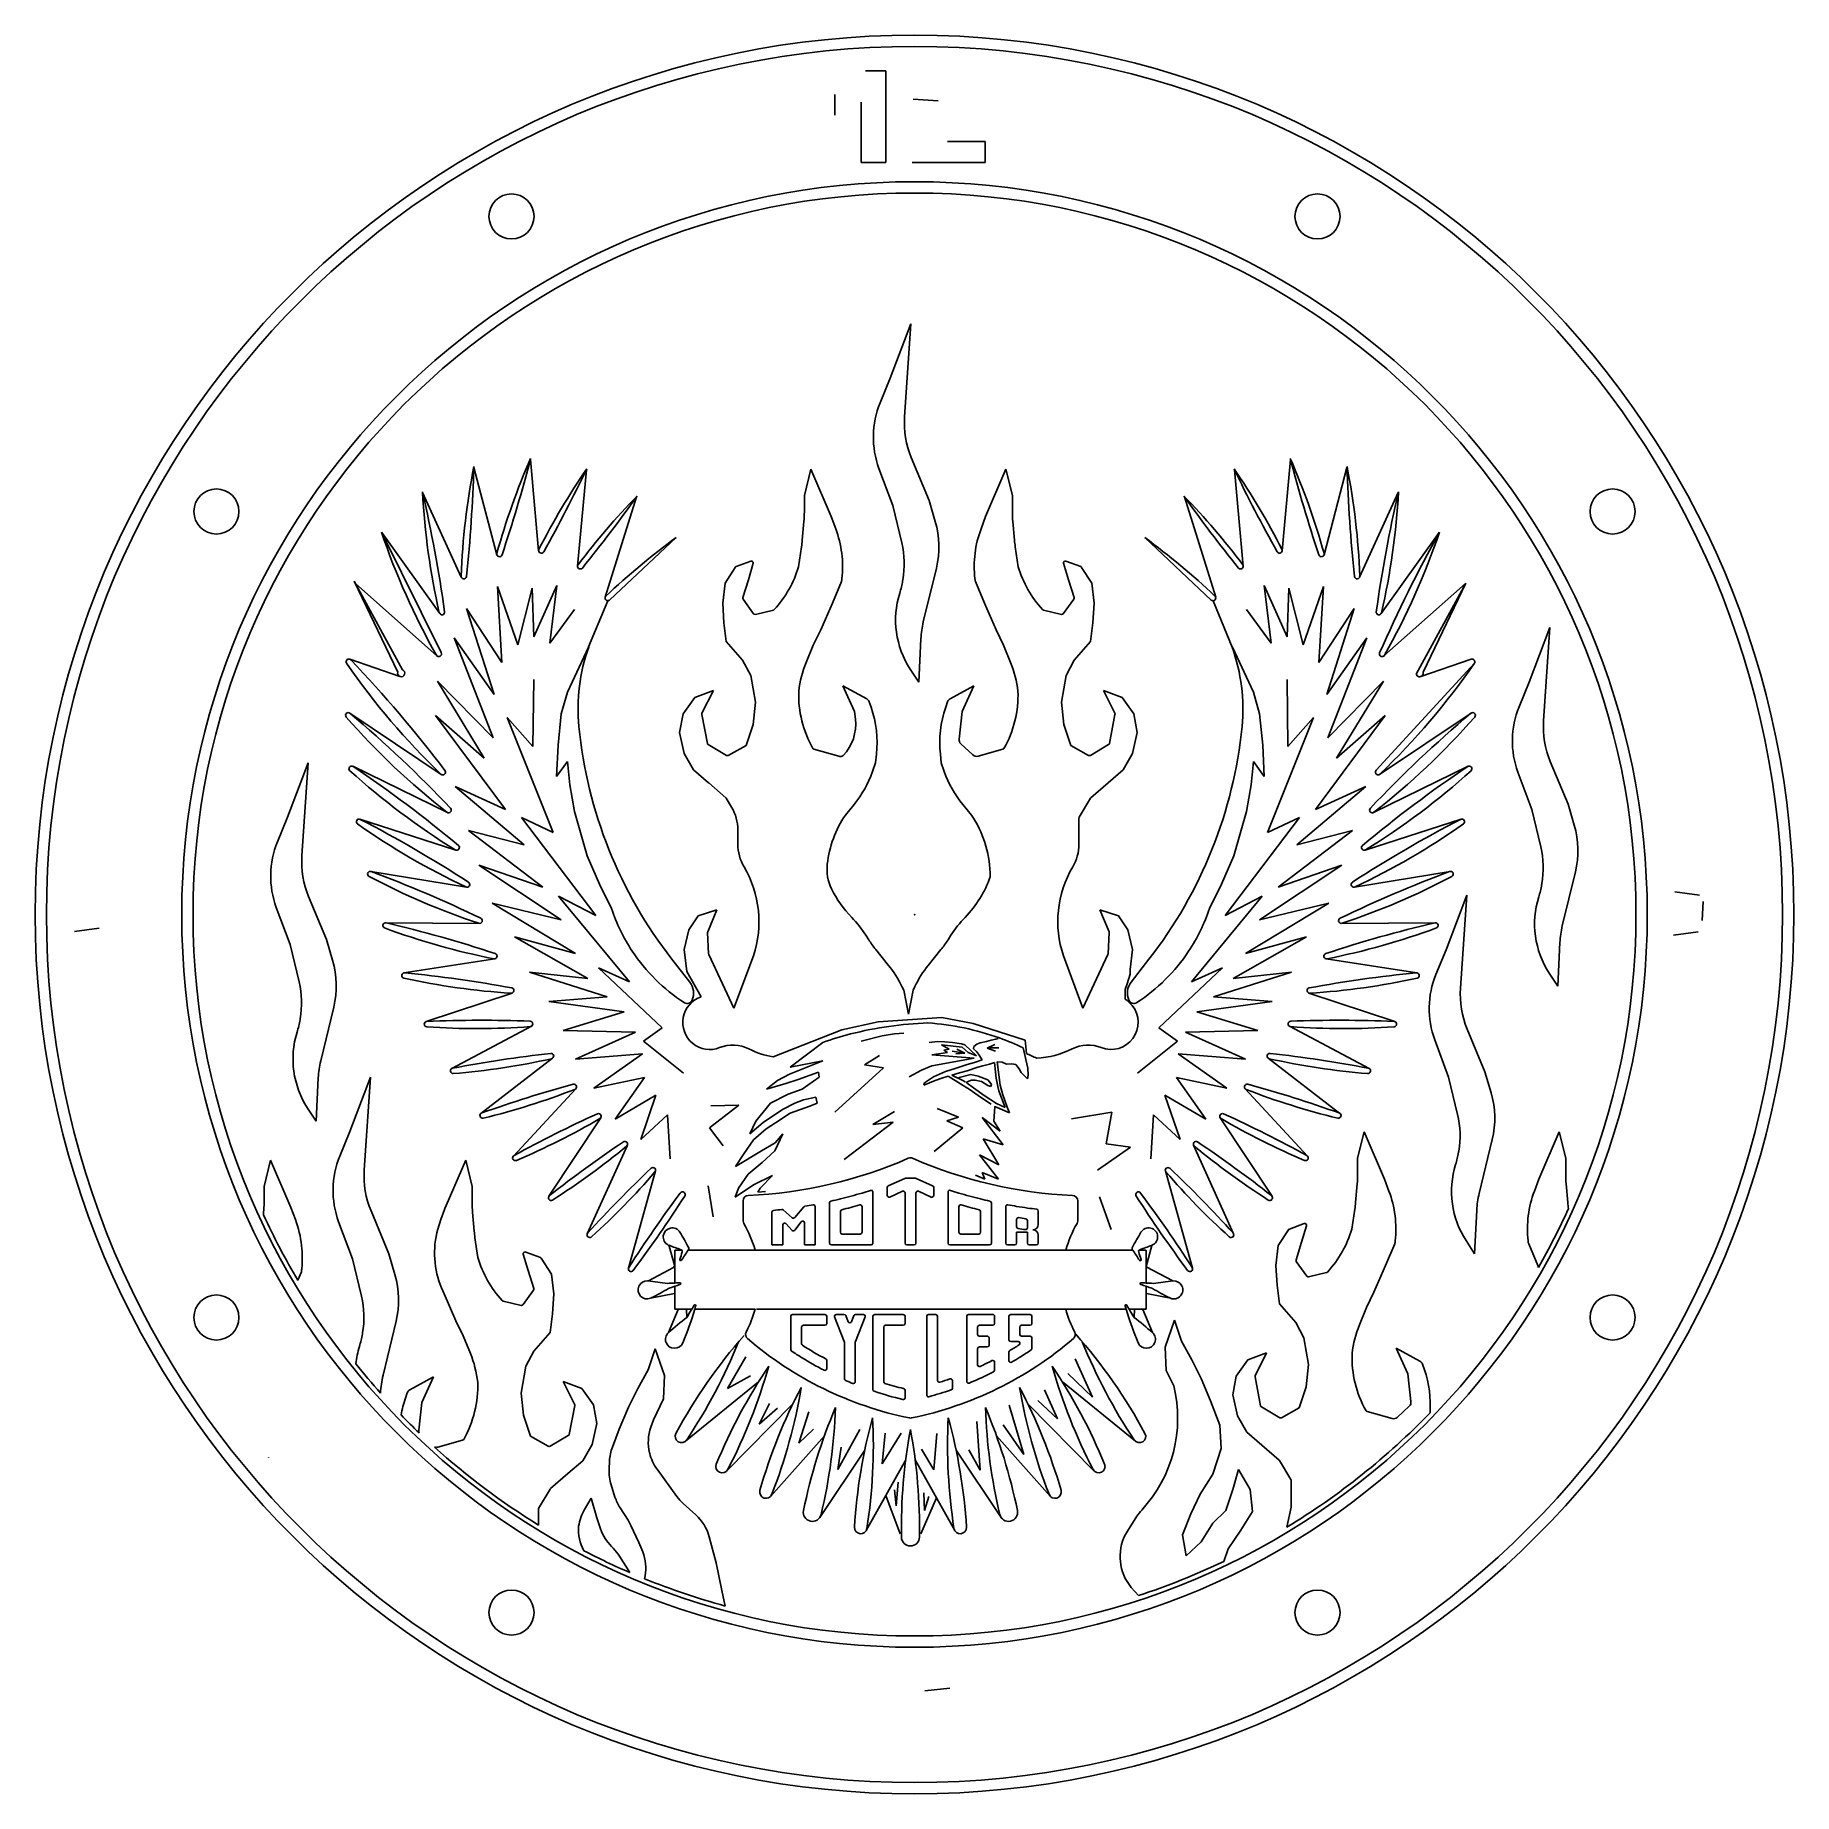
# Model space of a CAD drawing. Header units: metres. Extents: x -4.88 to 4.88, y -4.88 to 4.88.
import ezdxf

# ---------------------------------------------------------------- set-up
doc = ezdxf.new("R2010")
doc.units = ezdxf.units.M

msp = doc.modelspace()

# ---------------------------------------------------------------- linework, layer by layer
at = {"layer": '1', "color": 7}
for p, q in [((-0.158751, 4.677246), (-0.272542, 4.677246)), ((-0.158751, 4.677246), (-0.158751, 4.169999)), ((-0.44136, 4.430869), (-0.44136, 4.546811)), ((-0.296433, 4.169999), (-0.296433, 4.504297)), ((0.131104, 4.510579), (-0.006577, 4.520126)), ((0.182199, 4.285941), (0.391973, 4.285941)), ((0.391973, 4.169999), (0.391973, 4.285941)), ((-0.158751, 4.169999), (-0.296433, 4.169999)), ((0.391973, 4.169999), (-0.013824, 4.169999)), ((-0.019888, 3.275154), (-0.135095, 2.972734)), ((-0.055076, 2.759068), (-0.019888, 3.275154)), ((-0.135095, 2.972734), (-0.190945, 2.836212)), ((-2.442416, 2.478662), (-2.315353, 1.994565)), ((-2.12905, 2.521912), (-2.083709, 2.016697)), ((-1.818216, 2.465338), (-1.8679, 1.931829)), ((-0.574968, 2.468048), (-0.610658, 2.322052)), ((-0.461874, 2.205612), (-0.574968, 2.468048)), ((-0.197046, 2.473239), (-0.120695, 2.267089)), ((0.080918, 2.295891), (-0.017772, 2.532749)), ((0.394158, 2.205612), (0.507252, 2.468048)), ((0.507252, 2.468048), (0.542943, 2.322052)), ((1.773359, 2.465338), (1.823043, 1.931829)), ((2.084193, 2.521912), (2.038852, 2.016697)), ((2.397559, 2.478662), (2.270496, 1.994565)), ((-2.726899, 2.339457), (-2.51248, 1.869485)), ((-1.540861, 2.314965), (-1.714572, 1.759056)), ((-0.610658, 2.322052), (-0.610658, 2.231649)), ((-0.120695, 2.267089), (-0.070931, 2.059739)), ((0.115098, 2.17968), (0.080918, 2.295891)), ((0.542943, 2.322052), (0.542943, 2.231649)), ((1.496004, 2.314965), (1.669716, 1.759056)), ((2.682042, 2.339457), (2.467623, 1.869485)), ((-0.612914, 2.179673), (-0.62198, 2.07541)), ((-0.436845, 2.13887), (-0.461874, 2.205612)), ((0.36913, 2.13887), (0.394158, 2.205612)), ((0.545199, 2.179673), (0.554265, 2.07541)), ((-2.624312, 1.451707), (-2.955348, 2.120503)), ((-2.953772, 2.117863), (-2.631976, 1.667942)), ((-1.689648, 1.743976), (-1.321395, 2.089678)), ((1.645483, 1.743327), (1.276538, 2.089679)), ((2.908915, 2.117863), (2.58712, 1.667942)), ((-0.907578, 1.959229), (-0.989216, 1.928615)), ((-0.626363, 2.038382), (-0.642876, 1.928298)), ((0.558647, 2.038382), (0.57516, 1.928298)), ((0.839862, 1.959229), (0.921501, 1.928615)), ((-0.994117, 1.924659), (-1.050543, 1.836885)), ((-0.952025, 1.757537), (-0.921165, 1.856292)), ((-0.921165, 1.856292), (-0.894473, 1.947044)), ((-0.40229, 1.86213), (-0.403174, 1.85415)), ((0.048814, 1.621627), (0.12134, 1.920797)), ((0.334575, 1.86213), (0.335459, 1.85415)), ((0.853449, 1.856292), (0.826758, 1.947044)), ((0.88431, 1.757537), (0.853449, 1.856292)), ((0.926401, 1.924659), (0.982827, 1.836885)), ((-3.106558, 1.84802), (-2.864698, 1.343651)), ((-2.839284, 1.356801), (-3.106558, 1.84802)), ((-3.099974, 1.835919), (-2.647401, 1.433226)), ((-2.198771, 1.495186), (-2.31158, 1.818899)), ((-2.31158, 1.818899), (-2.287057, 1.397091)), ((-2.120295, 1.80909), (-2.198771, 1.495186)), ((-2.110486, 1.539328), (-2.120295, 1.80909)), ((-1.982962, 1.823804), (-2.110486, 1.539329)), ((-2.0222, 1.504995), (-1.982962, 1.823804)), ((-1.050543, 1.836885), (-1.063481, 1.726914)), ((-0.405343, 1.845811), (-0.455405, 1.726914)), ((0.337628, 1.845811), (0.38769, 1.726914)), ((0.982827, 1.836885), (0.995765, 1.726914)), ((1.977344, 1.504995), (1.938105, 1.823804)), ((1.938106, 1.823804), (2.065629, 1.539329)), ((2.065629, 1.539328), (2.075439, 1.80909)), ((2.075439, 1.80909), (2.153915, 1.495186)), ((2.153915, 1.495186), (2.266724, 1.818899)), ((2.266724, 1.818899), (2.2422, 1.397091)), ((3.055118, 1.835919), (2.602545, 1.433226)), ((2.781357, 1.332779), (3.056481, 1.837132)), ((3.056548, 1.837273), (2.819842, 1.343651)), ((-2.287057, 1.397091), (-2.483247, 1.696281)), ((-2.483247, 1.696281), (-2.331199, 1.22052)), ((-1.884867, 1.691376), (-2.0222, 1.504995)), ((-1.700255, 1.739582), (-1.806584, 1.483165)), ((-1.063481, 1.726914), (-1.057011, 1.616943)), ((-0.892719, 1.667683), (-0.950618, 1.748742)), ((-0.782534, 1.687234), (-0.882291, 1.663762)), ((-0.455405, 1.726914), (-0.520094, 1.57813)), ((0.38769, 1.726914), (0.452378, 1.57813)), ((0.714818, 1.687234), (0.814576, 1.663762)), ((0.825004, 1.667683), (0.882903, 1.748742)), ((0.995765, 1.726914), (0.989296, 1.616943)), ((1.655398, 1.739582), (1.760727, 1.482165)), ((1.84001, 1.691376), (1.977343, 1.504995)), ((2.2422, 1.397091), (2.43839, 1.696281)), ((2.43839, 1.696281), (2.286343, 1.22052)), ((-1.057011, 1.616943), (-1.044074, 1.513441)), ((-0.520094, 1.57813), (-0.561251, 1.494034)), ((0.452378, 1.57813), (0.493536, 1.494034)), ((0.989296, 1.616943), (0.976358, 1.513441)), ((3.522739, 1.590246), (3.407532, 1.287826)), ((3.487551, 1.07416), (3.522739, 1.590246)), ((-2.331199, 1.22052), (-2.551913, 1.534424)), ((-2.551913, 1.534424), (-2.336104, 0.980187)), ((-1.807491, 1.482587), (-1.923554, 1.232788)), ((-1.044074, 1.513441), (-0.953509, 1.409939)), ((-0.561251, 1.494034), (-0.600784, 1.396999)), ((0.023315, 1.287826), (0.035363, 1.528795)), ((0.493536, 1.494034), (0.533069, 1.396999)), ((0.976358, 1.513441), (0.885794, 1.409939)), ((1.762634, 1.482587), (1.878697, 1.232788)), ((2.286343, 1.22052), (2.507057, 1.534424)), ((2.507057, 1.534424), (2.291248, 0.980187)), ((-3.131339, 1.415594), (-2.852956, 1.319165)), ((-0.953509, 1.409939), (-0.908227, 1.325843)), ((0.885794, 1.409939), (0.840512, 1.325843)), ((2.560172, 0.800237), (3.103738, 1.3929)), ((3.086483, 1.415594), (2.807272, 1.318878)), ((-2.336104, 0.980187), (-2.645103, 1.294091)), ((-2.645103, 1.294091), (-2.385152, 0.867378)), ((-2.110486, 1.303287), (-2.11539, 0.930526)), ((-0.908227, 1.325843), (-0.882352, 1.177059)), ((-0.332496, 1.125308), (-0.397185, 1.267623)), ((-0.397185, 1.267623), (-0.265057, 1.195554)), ((-0.023871, 1.360419), (0.023315, 1.287826)), ((0.329469, 1.267623), (0.197342, 1.195554)), ((0.26478, 1.125308), (0.329469, 1.267623)), ((0.840512, 1.325843), (0.814636, 1.177059)), ((2.065629, 1.303287), (2.070534, 0.930526)), ((2.291248, 0.980187), (2.600247, 1.294091)), ((2.600247, 1.294091), (2.340295, 0.867378)), ((3.407532, 1.287826), (3.351682, 1.151304)), ((-1.923554, 1.232788), (-1.958148, 1.111707)), ((-1.218733, 1.202934), (-1.283423, 1.11237)), ((-1.115232, 1.241748), (-1.218733, 1.202934)), ((-1.178404, 1.115402), (-1.115232, 1.241748)), ((-0.882352, 1.177059), (-0.895289, 1.05415)), ((-0.251073, 1.17903), (-0.240536, 1.14859)), ((0.183358, 1.17903), (0.172821, 1.14859)), ((0.814636, 1.177059), (0.827574, 1.05415)), ((1.110689, 1.115402), (1.047516, 1.241748)), ((1.047516, 1.241748), (1.151018, 1.202934)), ((1.151018, 1.202934), (1.215707, 1.11237)), ((1.878697, 1.232788), (1.913292, 1.111707)), ((-3.13093, 1.117019), (-2.623431, 0.776641)), ((-2.385152, 0.867378), (-2.654913, 1.102806)), ((-2.654913, 1.102806), (-2.267438, 0.582902)), ((-2.11539, 0.930526), (-2.257628, 1.092383)), ((-2.257628, 1.092383), (-2.002581, 0.454766)), ((-1.958148, 1.111707), (-1.975445, 0.938735)), ((-1.283423, 1.11237), (-1.302829, 1.008868)), ((-1.14843, 0.948618), (-1.17928, 1.109041)), ((-0.327597, 1.082849), (-0.332496, 1.125308)), ((0.247115, 0.972204), (0.26478, 1.125308)), ((1.080714, 0.948618), (1.111565, 1.109041)), ((1.215707, 1.11237), (1.235114, 1.008868)), ((1.913292, 1.111707), (1.930589, 0.938735)), ((2.212772, 1.092383), (1.957724, 0.454766)), ((2.070534, 0.930526), (2.212772, 1.092383)), ((2.610056, 1.102806), (2.222581, 0.582902)), ((2.340295, 0.867378), (2.610056, 1.102806)), ((3.086074, 1.117019), (2.578574, 0.776641)), ((-1.302829, 1.008868), (-1.276954, 0.892428)), ((-0.895289, 1.05415), (-0.934103, 0.93771)), ((0.827574, 1.05415), (0.866387, 0.93771)), ((1.235114, 1.008868), (1.209238, 0.892428)), ((-1.975445, 0.938735), (-1.984094, 0.765763)), ((-1.276954, 0.892428), (-1.225203, 0.801863)), ((-1.042564, 0.882407), (-1.14368, 0.941887)), ((-0.934103, 0.93771), (-1.032591, 0.88231)), ((-0.557843, 0.916194), (-0.419839, 0.877553)), ((-0.210942, 0.888404), (-0.216056, 0.840676)), ((0.143227, 0.888404), (0.148341, 0.840676)), ((0.323622, 0.884458), (0.256503, 0.946782)), ((0.490127, 0.916194), (0.352124, 0.877553)), ((0.866387, 0.93771), (0.964875, 0.88231)), ((0.974848, 0.882407), (1.075964, 0.941887)), ((1.209238, 0.892428), (1.157487, 0.801863)), ((1.930589, 0.938735), (1.939237, 0.765763)), ((-3.360902, 0.841398), (-3.47611, 0.538978)), ((-3.39609, 0.325312), (-3.360902, 0.841398)), ((-3.113707, 0.821771), (-2.589574, 0.565468)), ((-1.984094, 0.765763), (-1.923554, 0.847925)), ((-1.923554, 0.847925), (-1.910581, 0.718195)), ((-1.225203, 0.801863), (-1.141152, 0.730744)), ((-0.216056, 0.840676), (-0.232855, 0.792379)), ((0.148341, 0.840676), (0.16514, 0.792379)), ((1.157487, 0.801863), (1.073437, 0.730744)), ((1.878697, 0.847925), (1.865724, 0.718195)), ((1.939237, 0.765763), (1.878697, 0.847925)), ((3.068851, 0.821771), (2.544718, 0.565468)), ((3.345581, 0.788331), (3.421933, 0.582181)), ((3.623545, 0.610983), (3.524855, 0.847841)), ((-2.267438, 0.582902), (-2.547008, 0.710426)), ((-2.547008, 0.710426), (-2.164438, 0.386712)), ((-1.910581, 0.718195), (-1.884635, 0.571169)), ((-1.141063, 0.730667), (-1.045313, 0.647683)), ((1.073347, 0.730667), (0.977597, 0.647683)), ((1.865724, 0.718195), (1.839778, 0.571169)), ((2.502152, 0.710426), (2.119581, 0.386712)), ((2.222581, 0.582902), (2.502152, 0.710426)), ((-1.043243, 0.645197), (-1.013901, 0.595317)), ((-0.335178, 0.609549), (-0.382899, 0.551224)), ((0.267463, 0.609549), (0.315183, 0.551224)), ((0.975527, 0.645197), (0.91305, 0.538986)), ((3.657725, 0.494772), (3.623545, 0.610983)), ((-3.47611, 0.538978), (-3.531959, 0.402456)), ((-3.07478, 0.528529), (-2.542801, 0.356848)), ((-2.002581, 0.454766), (-2.179152, 0.538146)), ((-2.179152, 0.538146), (-1.767153, -0.006281)), ((-1.884635, 0.571169), (-1.815446, 0.324684)), ((0.911669, 0.533916), (0.911669, 0.388934)), ((2.134296, 0.538146), (1.722296, -0.006281)), ((1.839778, 0.571169), (1.770589, 0.324684)), ((1.957725, 0.454766), (2.134296, 0.538146)), ((3.029924, 0.528529), (2.497945, 0.356848)), ((3.421933, 0.582181), (3.471697, 0.374831)), ((-2.164438, 0.386712), (-2.473437, 0.465188)), ((-2.473437, 0.465188), (-2.061438, 0.151284)), ((-0.979385, 0.468561), (-0.979385, 0.390853)), ((2.428581, 0.465188), (2.016582, 0.151284)), ((2.119581, 0.386712), (2.428581, 0.465188)), ((-1.815446, 0.324684), (-1.746257, 0.169009)), ((1.770589, 0.324684), (1.7014, 0.169009)), ((-3.01435, 0.238857), (-2.483301, 0.151605)), ((-2.061438, 0.151284), (-2.41458, 0.273903)), ((-2.41458, 0.273903), (-1.958438, -0.030192)), ((0.41925, 0.231823), (0.419947, 0.209498)), ((2.369724, 0.273903), (1.913582, -0.030192)), ((2.016581, 0.151284), (2.369724, 0.273903)), ((2.969493, 0.238857), (2.438444, 0.151605)), ((3.591441, -0.063281), (3.663967, 0.235889)), ((-3.260096, -0.137865), (-3.358786, 0.098993)), ((-1.767153, -0.006281), (-1.973153, 0.101623)), ((-1.973153, 0.101623), (-1.580773, -0.374137)), ((-1.746257, 0.169008), (-1.680259, 0.033713)), ((1.928296, 0.101623), (1.535916, -0.374137)), ((1.7014, 0.169008), (1.635403, 0.033713)), ((1.722296, -0.006281), (1.928296, 0.101623)), ((3.061909, 0.106951), (2.946702, -0.195469)), ((3.026722, -0.409135), (3.061909, 0.106951)), ((4.352673, 0.106647), (4.214992, 0.124998)), ((-3.53806, 0.039483), (-3.461709, -0.166667)), ((-1.958438, -0.030192), (-2.341009, 0.062999)), ((-2.341009, 0.062999), (-1.879962, -0.216572)), ((-1.095825, 0.025596), (-1.199327, -0.006748)), ((-1.146686, -0.095198), (-1.095825, 0.025596)), ((1.07897, -0.095198), (1.028109, 0.025596)), ((1.028109, 0.025596), (1.131612, -0.006748)), ((2.296152, 0.062999), (1.835106, -0.216572)), ((1.913582, -0.030192), (2.296152, 0.062999)), ((4.367166, -0.033754), (4.37184, 0.07138)), ((-4.657347, -0.093655), (-4.519666, -0.075255)), ((-2.932717, -0.0457), (-2.411329, -0.049452)), ((-1.251078, -0.084375), (-1.276954, -0.194346)), ((-1.199327, -0.006748), (-1.251078, -0.084375)), ((1.131612, -0.006748), (1.183363, -0.084375)), ((1.183363, -0.084375), (1.209238, -0.194346)), ((2.887861, -0.0457), (2.366472, -0.049452)), ((4.207745, -0.114355), (4.345427, -0.096252)), ((-3.461709, -0.166667), (-3.411945, -0.374017)), ((-3.225916, -0.254076), (-3.260096, -0.137865)), ((-1.879962, -0.216572), (-2.21839, -0.123382)), ((-2.21839, -0.123382), (-1.811296, -0.353905)), ((-1.276954, -0.194346), (-1.262606, -0.316301)), ((-1.141209, -0.21828), (-1.147455, -0.099604)), ((-0.269851, -0.114427), (-0.253636, -0.139909)), ((-0.214191, -0.194807), (-0.143575, -0.282235)), ((0.146475, -0.194807), (0.07586, -0.282235)), ((0.202135, -0.114427), (0.185921, -0.139909)), ((1.073494, -0.21828), (1.07974, -0.099604)), ((1.209238, -0.194346), (1.1963, -0.304317)), ((2.173534, -0.123382), (1.766439, -0.353905)), ((1.835106, -0.216572), (2.173534, -0.123382)), ((3.565942, -0.397082), (3.57799, -0.156113)), ((-2.830281, -0.323621), (-2.327205, -0.245535)), ((-1.246207, -0.374408), (-1.344465, -0.248386)), ((-1.001673, -0.519008), (-1.140285, -0.221983)), ((-0.893095, -0.229463), (-1.001673, -0.519008)), ((0.825379, -0.229463), (0.933958, -0.519008)), ((0.933958, -0.519008), (1.07257, -0.221983)), ((1.20135, -0.374408), (1.299608, -0.248386)), ((2.785425, -0.323621), (2.282349, -0.245535)), ((2.946702, -0.195469), (2.890852, -0.331991)), ((-1.811296, -0.353905), (-2.135009, -0.319572)), ((-2.135009, -0.319572), (-1.703391, -0.456905)), ((-1.580773, -0.374137), (-1.752439, -0.295661)), ((-1.752439, -0.295661), (-1.399297, -0.629184)), ((-1.262606, -0.316301), (-1.182746, -0.456128)), ((1.178566, -0.384361), (1.167913, -0.415254)), ((1.195061, -0.3302), (1.178566, -0.384361)), ((1.1963, -0.304317), (1.195061, -0.3302)), ((1.707582, -0.295661), (1.35444, -0.629184)), ((1.535916, -0.374137), (1.707582, -0.295661)), ((2.090153, -0.319572), (1.658535, -0.456905)), ((1.766439, -0.353905), (2.090153, -0.319572)), ((3.518756, -0.324489), (3.565942, -0.397082)), ((-2.707536, -0.593405), (-2.231316, -0.435891)), ((-1.703391, -0.456905), (-2.027105, -0.481429)), ((-2.027105, -0.481429), (-1.610201, -0.540286)), ((-0.059772, -0.419726), (-0.069358, -0.399742)), ((-0.059772, -0.419726), (-0.033858, -0.552918)), ((-0.007944, -0.419726), (-0.033858, -0.552918)), ((-0.007944, -0.419726), (0.001642, -0.399742)), ((1.167913, -0.415254), (1.167913, -0.470052)), ((1.982248, -0.481429), (1.565344, -0.540286)), ((1.658535, -0.456905), (1.982248, -0.481429)), ((2.662679, -0.593405), (2.18646, -0.435891)), ((-3.2922, -0.812129), (-3.219674, -0.512959)), ((-1.610201, -0.540286), (-1.948629, -0.643286)), ((0.151193, -0.570485), (-0.201315, -0.595271)), ((0.324693, -0.603533), (0.151193, -0.570485)), ((1.565344, -0.540286), (1.903772, -0.643286)), ((-2.565074, -0.853573), (-2.124102, -0.619812)), ((-1.948629, -0.643286), (-1.546439, -0.653095)), ((-1.546439, -0.653095), (-1.879962, -0.801157)), ((-1.399297, -0.629184), (-1.502297, -0.702756)), ((-0.402355, -0.639334), (-0.784429, -0.789642)), ((-0.201315, -0.595271), (-0.402355, -0.639334)), ((-0.179429, -0.673314), (-0.294761, -0.70276)), ((-0.110721, -0.661044), (-0.179429, -0.673314)), ((-0.059189, -0.658591), (-0.110721, -0.661044)), ((0.61386, -0.697168), (0.324693, -0.603533)), ((1.35444, -0.629184), (1.45744, -0.702756)), ((1.903772, -0.643286), (1.501583, -0.653095)), ((1.501583, -0.653095), (1.835106, -0.801157)), ((2.520217, -0.853573), (2.079246, -0.619812)), ((3.162716, -0.872312), (3.064025, -0.635455)), ((-1.879962, -0.801157), (-1.507201, -0.771729)), ((-1.507201, -0.771729), (-1.776963, -0.963014)), ((-1.502296, -0.702756), (-1.281583, -0.879327)), ((-0.508083, -0.708784), (-0.689652, -0.84607)), ((0.128224, -0.703826), (0.081468, -0.709262)), ((0.183678, -0.764717), (0.095603, -0.777765)), ((0.095603, -0.777765), (0.33047, -0.79625)), ((0.168455, -0.706), (0.128224, -0.703826)), ((0.14997, -0.72231), (0.19129, -0.747319)), ((0.264142, -0.735359), (0.149971, -0.72231)), ((0.19129, -0.747319), (0.161931, -0.751669)), ((0.161931, -0.751669), (0.183678, -0.764717)), ((0.210862, -0.709262), (0.168455, -0.706)), ((0.208572, -0.7576), (0.278812, -0.767951)), ((0.259793, -0.716874), (0.210862, -0.709262)), ((0.278812, -0.767951), (0.228535, -0.773127)), ((0.278812, -0.767951), (0.23445, -0.74577)), ((0.278277, -0.72231), (0.259792, -0.716874)), ((0.29785, -0.764717), (0.264142, -0.735359)), ((0.344606, -0.784289), (0.278277, -0.72231)), ((0.344605, -0.784289), (0.29785, -0.764717)), ((0.326454, -0.745198), (0.32832, -0.7312)), ((0.344184, -0.760128), (0.326454, -0.745198)), ((0.32832, -0.7312), (0.345117, -0.719069)), ((0.355382, -0.775059), (0.344184, -0.760128)), ((0.345117, -0.719069), (0.363781, -0.711603)), ((0.374979, -0.805854), (0.355382, -0.775059)), ((0.363781, -0.711603), (0.398309, -0.703205)), ((0.398308, -0.703205), (0.425371, -0.696672)), ((0.445898, -0.720731), (0.402389, -0.740171)), ((0.402389, -0.740171), (0.449601, -0.757759)), ((0.412636, -0.739701), (0.466714, -0.738523)), ((0.425371, -0.696672), (0.450566, -0.691073)), ((0.450566, -0.691073), (0.463701, -0.686987)), ((0.602572, -0.73871), (0.628593, -0.851121)), ((0.620172, -0.770402), (0.61386, -0.697168)), ((1.45744, -0.702756), (1.236726, -0.879327)), ((1.835106, -0.801157), (1.462345, -0.771729)), ((1.462345, -0.771729), (1.732106, -0.963014)), ((2.884751, -0.694964), (2.961103, -0.901114)), ((-2.403597, -1.102667), (-2.006046, -0.796644)), ((-0.50855, -0.81198), (-0.693913, -0.884421)), ((-0.689652, -0.84607), (-0.50855, -0.81198)), ((-0.644909, -0.914249), (-0.531987, -0.873768)), ((-0.531987, -0.873768), (-0.527725, -0.901465)), ((-0.172068, -0.849993), (-0.441994, -1.09538)), ((-0.194153, -0.781284), (-0.277584, -0.832816)), ((-0.277584, -0.832816), (-0.172068, -0.849993)), ((0.037974, -0.862578), (-0.029442, -0.899548)), ((0.096691, -0.839744), (0.037974, -0.862578)), ((0.33047, -0.79625), (0.096691, -0.839744)), ((0.105291, -0.900105), (0.172479, -0.871177)), ((0.172479, -0.871177), (0.225671, -0.853446)), ((0.225671, -0.853446), (0.292859, -0.831983)), ((0.291926, -0.866511), (0.249, -0.877709)), ((0.350717, -0.846914), (0.291926, -0.866511)), ((0.29286, -0.831983), (0.332053, -0.819852)), ((0.332053, -0.819852), (0.374979, -0.805854)), ((0.378712, -0.839449), (0.350716, -0.846914)), ((0.415106, -0.829184), (0.378712, -0.839449)), ((0.443978, -0.821099), (0.415106, -0.829184)), ((0.4487, -0.873043), (0.443978, -0.821099)), ((0.453366, -0.907571), (0.4487, -0.873043)), ((0.486027, -0.818919), (0.458032, -0.817052)), ((0.458032, -0.817052), (0.475762, -0.945831)), ((0.51029, -0.829184), (0.486027, -0.818919)), ((0.539218, -0.82825), (0.51029, -0.829184)), ((0.561615, -0.831983), (0.539218, -0.82825)), ((0.580278, -0.855313), (0.561615, -0.831983)), ((0.591476, -0.875842), (0.580278, -0.855313)), ((0.626937, -0.911303), (0.591476, -0.875842)), ((0.628593, -0.851121), (0.63067, -0.890773)), ((2.358741, -1.102667), (1.96119, -0.796644)), ((3.196896, -0.988523), (3.162716, -0.872312)), ((-3.317699, -1.14593), (-3.305651, -0.904961)), ((-3.01528, -0.901114), (-3.130487, -1.203533)), ((-3.050468, -1.417199), (-3.01528, -0.901114)), ((-2.223924, -1.339267), (-1.877659, -0.965789)), ((-1.776963, -0.963014), (-1.497392, -0.904157)), ((-1.497392, -0.904157), (-1.659249, -1.13468)), ((-0.759962, -0.920641), (-0.819619, -0.967514)), ((-0.819619, -0.967514), (-0.713089, -0.937686)), ((-0.693913, -0.884421), (-0.759962, -0.920641)), ((-0.713089, -0.937686), (-0.644909, -0.914249)), ((-0.623603, -0.967514), (-0.700305, -0.995212)), ((-0.527725, -0.901465), (-0.623603, -0.967514)), ((0.113689, -0.919702), (0.051166, -0.945831)), ((0.051166, -0.945831), (0.055832, -0.932766)), ((0.055832, -0.932766), (0.105291, -0.900105)), ((0.151016, -0.907571), (0.113689, -0.919702)), ((0.186011, -0.896839), (0.151016, -0.907571)), ((0.255533, -0.938366), (0.186011, -0.896839)), ((0.249, -0.877709), (0.206712, -0.890395)), ((0.236641, -0.904819), (0.206712, -0.890395)), ((0.271396, -0.921568), (0.238282, -0.90561)), ((0.240047, -0.90516), (0.312229, -0.88676)), ((0.308723, -0.972893), (0.255533, -0.938366)), ((0.283611, -0.930264), (0.271396, -0.921568)), ((0.326454, -0.960762), (0.291485, -0.935869)), ((0.31647, -0.918781), (0.292735, -0.927075)), ((0.36658, -1.013019), (0.308723, -0.972893)), ((0.312229, -0.88676), (0.353499, -0.895931)), ((0.336436, -0.919293), (0.31647, -0.918781)), ((0.38711, -1.002755), (0.326454, -0.960762)), ((0.371251, -0.926461), (0.336437, -0.919293)), ((0.353499, -0.895931), (0.406232, -0.916566)), ((0.406577, -0.947451), (0.371251, -0.926461)), ((0.406232, -0.916566), (0.418352, -0.930044)), ((0.423984, -0.953083), (0.406577, -0.947452)), ((0.418352, -0.930044), (0.427568, -0.943356)), ((0.427568, -0.943356), (0.423984, -0.953083)), ((0.462698, -0.953296), (0.453366, -0.907571)), ((0.468297, -0.978492), (0.462698, -0.953296)), ((0.475762, -0.945831), (0.48976, -0.999021)), ((0.63067, -0.890773), (0.626937, -0.911303)), ((1.732106, -0.963014), (1.452535, -0.904157)), ((1.452535, -0.904157), (1.614392, -1.13468)), ((2.179067, -1.339267), (1.832803, -0.965789)), ((2.961103, -0.901114), (3.010867, -1.108464)), ((-1.659249, -1.13468), (-1.43363, -1.002252)), ((-1.43363, -1.002252), (-1.517011, -1.24749)), ((-0.973493, -1.056611), (-1.136154, -1.183566)), ((-1.12822, -1.060578), (-0.973493, -1.056611)), ((-0.798313, -1.046347), (-0.879276, -1.146486)), ((-0.700305, -0.995212), (-0.798313, -1.046347)), ((-0.732264, -1.080437), (-0.664084, -1.046347)), ((-0.580991, -1.063392), (-0.689652, -1.101743)), ((-0.664084, -1.046347), (-0.61508, -1.027172)), ((-0.61508, -1.027172), (-0.546901, -1.012257)), ((-0.540509, -1.046347), (-0.580991, -1.063392)), ((-0.546901, -1.012257), (-0.540509, -1.046347)), ((0.425428, -1.050709), (0.36658, -1.013019)), ((0.455232, -1.04848), (0.38711, -1.002755)), ((0.444559, -1.065452), (0.439572, -1.146486)), ((0.526154, -1.099805), (0.445959, -1.064598)), ((0.501891, -1.069944), (0.455232, -1.04848)), ((0.501891, -1.069944), (0.468297, -0.978492)), ((0.48976, -0.999021), (0.51309, -1.069011)), ((0.51309, -1.069011), (0.526154, -1.099805)), ((1.614392, -1.13468), (1.388773, -1.002252)), ((1.388773, -1.002252), (1.472154, -1.24749)), ((-3.364885, -1.073337), (-3.317699, -1.14593)), ((-2.026994, -1.562), (-1.739468, -1.126692)), ((-1.517011, -1.24749), (-1.369868, -1.110156)), ((-1.369868, -1.110156), (-1.355154, -1.355394)), ((-0.879276, -1.146486), (-0.913366, -1.216796)), ((-0.913366, -1.216796), (-0.838795, -1.152878)), ((-0.838795, -1.152878), (-0.732264, -1.080437)), ((-0.770615, -1.155008), (-0.82175, -1.189098)), ((-0.689652, -1.101743), (-0.770615, -1.155008)), ((-0.118082, -1.15182), (-0.390463, -1.357945)), ((-0.110721, -1.092927), (-0.230961, -1.164089)), ((-0.230961, -1.164089), (-0.118082, -1.15182)), ((0.124859, -1.074684), (0.244761, -1.124056)), ((0.244761, -1.124056), (0.178462, -1.143804)), ((0.178462, -1.143804), (0.26733, -1.181891)), ((0.475792, -1.201882), (0.375654, -1.12518)), ((0.375654, -1.12518), (0.490707, -1.276453)), ((0.439572, -1.146486), (0.475792, -1.201882)), ((0.871322, -1.13199), (1.093493, -1.096284)), ((1.093493, -1.096284), (1.061754, -1.270847)), ((1.325012, -1.110156), (1.310297, -1.355394)), ((1.472154, -1.24749), (1.325012, -1.110156)), ((1.982138, -1.562), (1.694611, -1.126692)), ((-3.130487, -1.203533), (-3.186337, -1.340055)), ((-1.136154, -1.183566), (-1.060775, -1.282749)), ((-0.89206, -1.248755), (-0.945325, -1.327588)), ((-0.82175, -1.189098), (-0.89206, -1.248755)), ((-0.847317, -1.310543), (-0.772746, -1.2658)), ((-0.730133, -1.216796), (-0.774876, -1.310543)), ((-0.772746, -1.2658), (-0.730133, -1.216796)), ((0.26733, -1.181891), (0.109342, -1.313077)), ((0.490707, -1.276453), (0.379915, -1.244494)), ((0.379915, -1.244494), (0.46727, -1.387245)), ((2.492429, -1.204187), (2.456738, -1.350183)), ((2.605523, -1.466623), (2.492429, -1.204187)), ((3.130612, -1.546576), (3.203138, -1.247406)), ((3.461555, -1.466623), (3.574649, -1.204187)), ((3.574649, -1.204187), (3.61034, -1.350183)), ((-3.57036, -1.362597), (-3.60605, -1.508593)), ((-3.457266, -1.625033), (-3.57036, -1.362597)), ((-2.596472, -1.613984), (-2.48814, -1.362597)), ((-2.48814, -1.362597), (-2.452449, -1.508593)), ((-1.81387, -1.769562), (-1.592007, -1.278841)), ((-0.992199, -1.397898), (-0.847317, -1.310543)), ((-0.945325, -1.327588), (-0.992199, -1.397898)), ((-0.774876, -1.310543), (-0.845186, -1.374461)), ((0.46727, -1.387245), (0.360739, -1.331849)), ((0.360739, -1.331849), (0.465139, -1.468208)), ((1.196644, -1.290684), (1.014146, -1.417639)), ((1.061754, -1.270847), (1.196644, -1.290684)), ((1.769014, -1.769562), (1.54715, -1.278841)), ((2.456738, -1.350183), (2.456738, -1.440586)), ((3.61034, -1.350183), (3.61034, -1.440586)), ((-1.585728, -1.960739), (-1.43582, -1.42175)), ((-0.921888, -1.44051), (-0.975154, -1.517212)), ((-0.845187, -1.374461), (-0.921888, -1.44051)), ((-0.89206, -1.498037), (-0.78766, -1.446902)), ((-0.78766, -1.446902), (-0.855839, -1.517212)), ((-0.050264, -1.461963), (0.005408, -1.461963)), ((0.338159, -1.445679), (0.389646, -1.467295)), ((0.465139, -1.468208), (0.375654, -1.429857)), ((0.375654, -1.429857), (0.389646, -1.467295)), ((1.540872, -1.960739), (1.390963, -1.42175)), ((-3.60605, -1.508593), (-3.60605, -1.598996)), ((-2.452449, -1.508593), (-2.452449, -1.598996)), ((-1.144089, -1.504921), (-1.116318, -1.675516)), ((-0.994329, -1.566216), (-0.89206, -1.498037)), ((-0.975154, -1.517212), (-0.994329, -1.566216)), ((-0.85584, -1.517212), (-0.869088, -1.538662)), ((-0.869088, -1.538662), (-0.825344, -1.53584)), ((-0.231034, -1.53906), (-0.231034, -1.821823)), ((-0.151379, -1.513339), (-0.151379, -1.55727)), ((-0.054399, -1.462858), (-0.145513, -1.504233)), ((-0.066563, -1.534278), (-0.137244, -1.566375)), ((-0.052428, -1.821823), (-0.052428, -1.543383)), ((0.007572, -1.821823), (0.007572, -1.543383)), ((0.009542, -1.462858), (0.100657, -1.504233)), ((0.021706, -1.534278), (0.092387, -1.566375)), ((0.106522, -1.513339), (0.106522, -1.55727)), ((0.186178, -1.53906), (0.186178, -1.821823)), ((2.454483, -1.492563), (2.445417, -1.596826)), ((2.630551, -1.533366), (2.605523, -1.466623)), ((3.436526, -1.533366), (3.461555, -1.466623)), ((3.612595, -1.492563), (3.621661, -1.596826)), ((-3.608306, -1.650973), (-3.60952, -1.664931)), ((-3.432237, -1.691776), (-3.457266, -1.625033)), ((-2.914474, -1.880377), (-3.013164, -1.643519)), ((-2.626262, -1.691776), (-2.605458, -1.636299)), ((-2.450193, -1.650973), (-2.441127, -1.755236)), ((-0.949962, -1.587762), (-0.949962, -1.697439)), ((-0.790694, -1.650472), (-0.790694, -1.701647)), ((-0.72735, -1.637966), (-0.678289, -1.681143)), ((-0.664099, -1.680155), (-0.613059, -1.620781)), ((-0.550694, -1.619419), (-0.550694, -1.668418)), ((-0.471034, -1.598961), (-0.471034, -1.821823)), ((-0.411034, -1.646482), (-0.411034, -1.761823)), ((-0.291034, -1.619933), (-0.291034, -1.761823)), ((0.246178, -1.619933), (0.246178, -1.761823)), ((0.366178, -1.646482), (0.366178, -1.761823)), ((0.426178, -1.598961), (0.426178, -1.821823)), ((0.506138, -1.619475), (0.506138, -1.668473)), ((0.686138, -1.643935), (0.686138, -1.695463)), ((0.905105, -1.587762), (0.905105, -1.697439)), ((1.026048, -1.564431), (1.089526, -1.746929)), ((2.441034, -1.633854), (2.424521, -1.743938)), ((3.105112, -1.880377), (3.117161, -1.639408)), ((-3.192438, -1.703029), (-3.116086, -1.909179)), ((-2.626262, -1.691776), (-2.643501, -1.745232)), ((-0.790694, -1.701647), (-0.790694, -1.831823)), ((-0.730694, -1.720831), (-0.730694, -1.831823)), ((-0.713378, -1.714014), (-0.67889, -1.751029)), ((-0.663538, -1.750164), (-0.62873, -1.703175)), ((-0.610694, -1.709127), (-0.610694, -1.831823)), ((-0.550694, -1.668418), (-0.550694, -1.831823)), ((0.506138, -1.668473), (0.506138, -1.821823)), ((0.566138, -1.690595), (0.566138, -1.731078)), ((0.626138, -1.696567), (0.626138, -1.736959)), ((0.686138, -1.695463), (0.686138, -1.718425)), ((2.07328, -1.747576), (2.016854, -1.83535)), ((2.159819, -1.713006), (2.07818, -1.743621)), ((2.146232, -1.815943), (2.172924, -1.725191)), ((-2.436745, -1.792264), (-2.420232, -1.902348)), ((-1.35958, -1.83879), (-1.331005, -1.944861)), ((-0.790694, -1.831823), (-0.730694, -1.831823)), ((-0.610694, -1.831823), (-0.550694, -1.831823)), ((-0.461034, -1.831823), (-0.241034, -1.831823)), ((-0.401034, -1.771823), (-0.301034, -1.771823)), ((-0.042428, -1.831823), (-0.022428, -1.831823)), ((-0.022428, -1.831823), (-0.002428, -1.831823)), ((0.416178, -1.831823), (0.196178, -1.831823)), ((0.356178, -1.771823), (0.256178, -1.771823)), ((0.516138, -1.831823), (0.556138, -1.831823)), ((0.626138, -1.761454), (0.566138, -1.761454)), ((0.566138, -1.761454), (0.566138, -1.821823)), ((0.626138, -1.761454), (0.626138, -1.821823)), ((0.636138, -1.831823), (0.676138, -1.831823)), ((0.686138, -1.778425), (0.686138, -1.821823)), ((1.315845, -1.834628), (1.284281, -1.95179)), ((2.016854, -1.83535), (2.003916, -1.945321)), ((2.115371, -1.914698), (2.146232, -1.815943)), ((2.662054, -1.826424), (2.611992, -1.945321)), ((2.665106, -1.810106), (2.664222, -1.818086)), ((3.057927, -1.807784), (3.105112, -1.880377)), ((3.401972, -1.810106), (3.402856, -1.818086)), ((3.405024, -1.826424), (3.455086, -1.945321)), ((-3.116086, -1.909179), (-3.066322, -2.116529)), ((-2.880294, -1.996588), (-2.914474, -1.880377)), ((-2.141943, -1.974353), (-2.168634, -1.883601)), ((-2.155529, -1.871416), (-2.073891, -1.902031)), ((-2.068991, -1.905986), (-2.012565, -1.99376)), ((-1.328963, -1.861823), (-1.328963, -2.043331)), ((-1.328963, -1.861823), (-1.289166, -1.861823)), ((-1.253447, -1.861823), (-0.885067, -1.861823)), ((-0.883759, -1.861823), (0.838902, -1.861823)), ((0.84021, -1.861823), (1.208591, -1.861823)), ((1.246586, -1.861823), (1.283106, -1.861823)), ((1.284106, -1.862823), (1.284106, -2.043331)), ((2.003916, -1.945321), (2.010385, -2.055292)), ((2.174678, -2.004552), (2.116779, -1.923493)), ((2.611992, -1.945321), (2.547303, -2.094106)), ((3.455086, -1.945321), (3.460041, -1.956717)), ((-3.399234, -1.981268), (-3.418843, -2.027841)), ((-3.397682, -1.968516), (-3.398566, -1.976496)), ((-2.111082, -2.073108), (-2.141943, -1.974353)), ((-2.012565, -1.99376), (-1.999627, -2.103731)), ((-1.475047, -2.030069), (-1.335974, -1.956296)), ((1.432461, -2.031273), (1.284778, -1.952934)), ((2.284863, -1.985001), (2.185105, -2.008474)), ((-2.621789, -2.070276), (-2.607702, -2.103731)), ((-2.607702, -2.103731), (-2.543014, -2.252516)), ((-2.280574, -2.143411), (-2.180816, -2.166884)), ((-2.170388, -2.162962), (-2.112489, -2.081903)), ((-1.999627, -2.103731), (-2.006096, -2.213702)), ((-1.463982, -2.127626), (-1.330151, -2.102042)), ((-1.328963, -2.061341), (-1.328963, -2.101815)), ((-1.328963, -2.103024), (-1.328963, -2.136276)), ((-1.328963, -2.136276), (-1.328963, -2.187632)), ((1.284106, -2.061341), (1.284106, -2.101815)), ((1.284106, -2.103024), (1.284106, -2.136276)), ((1.284106, -2.136276), (1.284106, -2.186632)), ((1.419126, -2.127626), (1.285294, -2.102042)), ((2.010385, -2.055292), (2.023323, -2.158794)), ((2.547303, -2.094106), (2.506145, -2.178201)), ((-2.006096, -2.213702), (-2.019034, -2.317205)), ((-1.363831, -2.317598), (-1.310769, -2.189013)), ((-1.328963, -2.187632), (-1.311694, -2.187632)), ((-1.310199, -2.187632), (-1.234177, -2.187632)), ((-1.262937, -2.233825), (-1.26369, -2.187632)), ((-1.217192, -2.187632), (-0.884756, -2.187632)), ((-0.876509, -2.187632), (0.838593, -2.187632)), ((-0.685787, -2.227632), (-0.685787, -2.277632)), ((-0.675787, -2.217632), (-0.625787, -2.217632)), ((-0.625787, -2.217632), (-0.496656, -2.217632)), ((-0.486656, -2.227632), (-0.486656, -2.267632)), ((-0.443238, -2.231329), (-0.389398, -2.366612)), ((-0.433947, -2.217632), (-0.390896, -2.217632)), ((-0.381604, -2.223934), (-0.367981, -2.258165)), ((-0.335775, -2.223934), (-0.349398, -2.258165)), ((-0.274141, -2.231329), (-0.327981, -2.366612)), ((-0.326484, -2.217632), (-0.283432, -2.217632)), ((-0.230723, -2.227632), (-0.230723, -2.277632)), ((-0.220723, -2.217632), (-0.062428, -2.217632)), ((-0.052428, -2.227632), (-0.052428, -2.267632)), ((0.067572, -2.227632), (0.067572, -2.614513)), ((0.077572, -2.217632), (0.117572, -2.217632)), ((0.127572, -2.227632), (0.127572, -2.583376)), ((0.289488, -2.227632), (0.289488, -2.277632)), ((0.299488, -2.217632), (0.433914, -2.217632)), ((0.443914, -2.227632), (0.443914, -2.267632)), ((0.523574, -2.227632), (0.523574, -2.277632)), ((0.533574, -2.217632), (0.583574, -2.217632)), ((0.583574, -2.217632), (0.641421, -2.217632)), ((0.651421, -2.267632), (0.651421, -2.227632)), ((0.839899, -2.187632), (1.172336, -2.187632)), ((1.265343, -2.187632), (1.18932, -2.187632)), ((1.21808, -2.233825), (1.218833, -2.187632)), ((1.318974, -2.317598), (1.265913, -2.189013)), ((1.283106, -2.187632), (1.266837, -2.187632)), ((2.023323, -2.158794), (2.113888, -2.262297)), ((2.506145, -2.178201), (2.466612, -2.275237)), ((-2.946578, -2.554641), (-2.874052, -2.255471)), ((-2.543014, -2.252516), (-2.501856, -2.336611)), ((-2.501856, -2.336611), (-2.462323, -2.433647)), ((-2.019034, -2.317205), (-2.109598, -2.420707)), ((-0.685787, -2.277632), (-0.685787, -2.345044)), ((-0.625787, -2.287632), (-0.625787, -2.379937)), ((-0.615787, -2.277632), (-0.496656, -2.277632)), ((-0.230723, -2.277632), (-0.230723, -2.577847)), ((-0.170723, -2.287632), (-0.170723, -2.59014)), ((-0.160723, -2.277632), (-0.062428, -2.277632)), ((0.289488, -2.277632), (0.289488, -2.588322)), ((0.349488, -2.287632), (0.349488, -2.327632)), ((0.359488, -2.277632), (0.433914, -2.277632)), ((0.359488, -2.337632), (0.403286, -2.337632)), ((0.523574, -2.277632), (0.523574, -2.337632)), ((0.523574, -2.337632), (0.523574, -2.357632)), ((0.583574, -2.287632), (0.583574, -2.327632)), ((0.593574, -2.277632), (0.641421, -2.277632)), ((0.593574, -2.337632), (0.641421, -2.337632)), ((1.441123, -2.249359), (1.389372, -2.398143)), ((1.479936, -2.365799), (1.441123, -2.249359)), ((2.113888, -2.262297), (2.159169, -2.346392)), ((-2.109598, -2.420707), (-2.15488, -2.504802)), ((-1.475647, -2.524209), (-1.436834, -2.407769)), ((-1.436834, -2.407769), (-1.385082, -2.556553)), ((-0.685787, -2.345044), (-0.685787, -2.412423)), ((-0.38869, -2.370309), (-0.38869, -2.514727)), ((-0.32869, -2.370309), (-0.32869, -2.540698)), ((0.349488, -2.407632), (0.349488, -2.496495)), ((0.403286, -2.397632), (0.359488, -2.397632)), ((0.413286, -2.347632), (0.413286, -2.387632)), ((0.523574, -2.426582), (0.523574, -2.473017)), ((0.533574, -2.367632), (0.574522, -2.367632)), ((0.651421, -2.405395), (0.651421, -2.347632)), ((1.389372, -2.398143), (1.39584, -2.527521)), ((1.538156, -2.469301), (1.479936, -2.365799)), ((1.952165, -2.430488), (1.848663, -2.469301)), ((1.888992, -2.556834), (1.952165, -2.430488)), ((2.159169, -2.346392), (2.185045, -2.495177)), ((2.734901, -2.546928), (2.670212, -2.404612)), ((2.670212, -2.404612), (2.80234, -2.476682)), ((-2.15488, -2.504802), (-2.180756, -2.653587)), ((-1.533867, -2.627711), (-1.475647, -2.524209)), ((-0.935104, -2.453059), (-1.037016, -2.628442)), ((-0.486656, -2.472731), (-0.486656, -2.517895)), ((-0.38869, -2.514727), (-0.38869, -2.573854)), ((0.289488, -2.518235), (0.289488, -2.538357)), ((0.443914, -2.482112), (0.443914, -2.527026)), ((0.986998, -2.675843), (0.889826, -2.462539)), ((1.39584, -2.527521), (1.437264, -2.613844)), ((1.589907, -2.572803), (1.538156, -2.469301)), ((1.848663, -2.469301), (1.783974, -2.559866)), ((2.185045, -2.495177), (2.172107, -2.618086)), ((2.816324, -2.493205), (2.82686, -2.523645)), ((-2.665923, -2.563022), (-2.79805, -2.635092)), ((-2.730611, -2.705338), (-2.665923, -2.563022)), ((-1.884703, -2.715244), (-1.947876, -2.588898)), ((-1.947876, -2.588898), (-1.844374, -2.627711)), ((-1.844374, -2.627711), (-1.779685, -2.718276)), ((-1.585618, -2.731214), (-1.533867, -2.627711)), ((-1.385082, -2.556553), (-1.391551, -2.685931)), ((-1.269792, -2.920481), (-0.864464, -2.590781)), ((-1.037016, -2.628442), (-0.909034, -2.557341)), ((-0.32869, -2.540698), (-0.32869, -2.590628)), ((-0.230723, -2.577847), (-0.230723, -2.634027)), ((0.067572, -2.614513), (0.067572, -2.663611)), ((0.209828, -2.58355), (0.209828, -2.625925)), ((1.224935, -2.920481), (0.819608, -2.590781)), ((0.849536, -2.545491), (0.986998, -2.675843)), ((1.641659, -2.695712), (1.589907, -2.572803)), ((1.783974, -2.559866), (1.764567, -2.663368)), ((1.918967, -2.723618), (1.888116, -2.563194)), ((2.172107, -2.618086), (2.133294, -2.734526)), ((2.752567, -2.700031), (2.734901, -2.546928)), ((-2.960295, -2.652787), (-2.960029, -2.647472)), ((-2.812034, -2.651616), (-2.822571, -2.682056)), ((-2.748277, -2.858441), (-2.730611, -2.705338)), ((-2.180756, -2.653587), (-2.167818, -2.776496)), ((-1.914678, -2.882028), (-1.883827, -2.721604)), ((-1.779685, -2.718276), (-1.760278, -2.821778)), ((-1.391551, -2.685931), (-1.447427, -2.802371)), ((-1.041488, -3.085322), (-0.673862, -2.713058)), ((-0.804752, -2.711394), (-0.861633, -2.825155)), ((-0.052428, -2.637734), (-0.052428, -2.678867)), ((0.605422, -2.993428), (0.52484, -2.720874)), ((0.996631, -3.085322), (0.629005, -2.713058)), ((0.683633, -2.694803), (0.792655, -2.796715)), ((0.792655, -2.796715), (0.721553, -2.635552)), ((1.69341, -2.831559), (1.641659, -2.695712)), ((1.764567, -2.663368), (1.790443, -2.779808)), ((2.67606, -2.787777), (2.743178, -2.725454)), ((-2.167818, -2.776496), (-2.129005, -2.892936)), ((-1.760278, -2.821778), (-1.786153, -2.938218)), ((-1.637369, -2.854122), (-1.585618, -2.731214)), ((-1.447427, -2.802371), (-1.46147, -2.84216)), ((-0.861633, -2.825155), (-0.759721, -2.737464)), ((-0.586708, -2.756424), (-0.641219, -2.931807)), ((0.363677, -3.08112), (0.344717, -2.810935)), ((1.790443, -2.779808), (1.842194, -2.870372)), ((2.024833, -2.789829), (1.923717, -2.730349)), ((2.133294, -2.734526), (2.034806, -2.789925)), ((2.509554, -2.756042), (2.647557, -2.794683)), ((-2.505265, -2.914452), (-2.643268, -2.953093)), ((-2.129005, -2.892936), (-2.030517, -2.948335)), ((-2.020544, -2.948239), (-1.919428, -2.888759)), ((-1.675031, -2.952983), (-1.637369, -2.854122)), ((-0.797406, -3.22505), (-0.499534, -2.890316)), ((-0.641219, -2.931807), (-0.560638, -2.853596)), ((-0.425546, -3.07638), (-0.302304, -2.855966)), ((-0.162471, -2.874926), (-0.179062, -3.045569)), ((-0.179061, -3.045569), (-0.07478, -2.874926)), ((0.107713, -3.07875), (0.124304, -2.877296)), ((0.75255, -3.22505), (0.454678, -2.890316)), ((0.49166, -2.829896), (0.605422, -2.993428)), ((1.699878, -2.960937), (1.69341, -2.831559)), ((1.842194, -2.870372), (1.926244, -2.941492)), ((-1.786153, -2.938218), (-1.837905, -3.028782)), ((-1.468592, -2.984645), (-1.467893, -2.987511)), ((-0.524878, -3.342526), (-0.275527, -2.970058)), ((-0.406585, -2.953138), (-0.425546, -3.07638)), ((0.038982, -2.964988), (0.107713, -3.07875)), ((0.480021, -3.342526), (0.23067, -2.970058)), ((0.302056, -2.967358), (0.363678, -3.08112)), ((1.654596, -3.103252), (1.699878, -2.960937)), ((1.926334, -2.941569), (2.022084, -3.024552)), ((-1.922045, -3.099979), (-2.017795, -3.182962)), ((-1.837905, -3.028782), (-1.921955, -3.099902)), ((-1.69333, -3.074168), (-1.691097, -3.029498)), ((-1.427385, -3.075029), (-1.31707, -3.227098)), ((-0.267701, -3.415157), (-0.048557, -3.022825)), ((0.222844, -3.415157), (0.0037, -3.022825)), ((1.583439, -3.213223), (1.654596, -3.103252)), ((1.796912, -3.077377), (1.764567, -3.187348)), ((1.861601, -3.187348), (1.796912, -3.077377)), ((2.024154, -3.027039), (2.086631, -3.13325)), ((-2.019865, -3.185449), (-2.083723, -3.294007)), ((-1.660458, -3.229759), (-1.681874, -3.162453)), ((-0.11033, -3.190142), (-0.10085, -3.277833)), ((-0.10085, -3.277833), (-0.09137, -3.147481)), ((0.050832, -3.206732), (0.055572, -3.303903)), ((1.531688, -3.323194), (1.583439, -3.213223)), ((1.764567, -3.187348), (1.725754, -3.303788)), ((1.874538, -3.310257), (1.861601, -3.187348)), ((2.088012, -3.13832), (2.088012, -3.28334)), ((-2.083723, -3.294007), (-2.083723, -3.385074)), ((-1.829841, -3.299057), (-1.792623, -3.235787)), ((-1.792623, -3.235787), (-1.760278, -3.345758)), ((-1.588294, -3.357501), (-1.632119, -3.289771)), ((-1.281949, -3.266123), (-1.212748, -3.328405)), ((-0.079088, -3.433803), (-0.158805, -3.2202)), ((0.035509, -3.433443), (0.1221, -3.234795)), ((0.055572, -3.303903), (0.079273, -3.225692)), ((1.725754, -3.303788), (1.654596, -3.374945)), ((1.80985, -3.413759), (1.874538, -3.310257)), ((2.087797, -3.2854), (2.064314, -3.396944)), ((-1.760278, -3.345758), (-1.740128, -3.406209)), ((-1.527398, -3.481605), (-1.571982, -3.386864)), ((1.180038, -3.419301), (1.23328, -3.336356)), ((1.486405, -3.439634), (1.531688, -3.323194)), ((1.654596, -3.374945), (1.589907, -3.478448)), ((-1.679733, -3.50393), (-1.67044, -3.513223)), ((-1.507001, -3.534056), (-1.527398, -3.481605)), ((-1.13843, -3.449812), (-1.099957, -3.594087)), ((1.505812, -3.556074), (1.486405, -3.439634)), ((1.589907, -3.478448), (1.505812, -3.556074)), ((1.738692, -3.517261), (1.80985, -3.413759)), ((-1.635217, -3.5575), (-1.578587, -3.648107)), ((-1.099957, -3.594087), (-1.067272, -3.747503)), ((1.142024, -3.58567), (1.141059, -3.572159)), ((1.714559, -3.586211), (1.738692, -3.517261)), ((-1.496218, -3.682656), (-1.493403, -3.665768)), ((-1.067273, -3.747499), (-1.049746, -3.833883)), ((1.240984, -3.776319), (1.201955, -3.730998)), ((0.195118, -4.288777), (0.057437, -4.304531))]:
    msp.add_line(p, q, dxfattribs=at)
for centre, radius in [((0, 0), 4.875), ((0, 0), 4.8125), ((0, 0), 4.0625), ((0, 0), 4), ((-2.234375, 3.870051), 0.125), ((2.234375, 3.870051), 0.125), ((-3.870051, 2.234375), 0.125), ((3.870051, 2.234375), 0.125), ((-3.870051, -2.234375), 0.125), ((3.870051, -2.234375), 0.125), ((-2.234375, -3.870051), 0.125), ((2.234375, -3.870051), 0.125)]:
    msp.add_circle(centre, radius, dxfattribs=at)
for centre, radius, start, end in [((0.271828, 2.646896), 0.5, 157.75098, 200.323137), ((0.443766, 2.725056), 0.5, 176.099507, 202.619866), ((1.483037, 1.717787), 4, 168.954554, 177.728788), ((-10.439508, 2.715894), 8, 353.960153, 358.339932), ((1.537816, 0.928366), 4, 156.425012, 164.424456), ((-9.873592, 4.530905), 8, 341.508667, 345.502194), ((1.480766, 0.206678), 4, 145.514304, 152.964369), ((-9.031398, 5.927262), 8, 330.687617, 334.407181), ((-1.525623, 0.206678), 4, 27.035631, 34.485696), ((8.986541, 5.927262), 8, 205.592819, 209.312383), ((9.828735, 4.530905), 8, 194.497806, 198.491333), ((-1.582673, 0.928366), 4, 15.575544, 23.574988), ((10.394651, 2.715894), 8, 181.660068, 186.039847), ((-1.527893, 1.717787), 4, 2.271212, 11.045446), ((1.265947, 2.560628), 4, 183.110438, 192.816063), ((-10.525511, 0.554362), 8, 8.079777, 12.923677), ((10.480655, 0.554362), 8, 167.076323, 171.920223), ((-1.310803, 2.560628), 4, 347.183937, 356.889562), ((1.327306, -0.470834), 4, 135.753949, 142.945263), ((-8.056853, 6.957563), 8, 320.981515, 324.572024), ((8.011997, 6.957563), 8, 215.427976, 219.018485), ((-1.372162, -0.470834), 4, 37.054737, 44.246051), ((-1.210658, 2.231649), 0.6, -4.969652, 0), ((-0.364585, 2.038597), 0.5, 346.373005, 376.389533), ((1.142943, 2.231649), 0.6, 180, 184.969652), ((0.834117, 3.401108), 4, 198.67207, 209.407012), ((1.039121, -1.139557), 4, 126.166168, 133.426374), ((-1.219725, 2.127387), 0.6, 351.469181, 355.030348), ((-0.998642, 1.928195), 0.6, -6.321558, 20.556169), ((-0.557124, 1.943052), 0.5, 349.985685, 373.495735), ((0.930927, 1.928195), 0.6, 159.443831, 186.321558), ((1.152009, 2.127387), 0.6, 184.969652, 188.530819), ((-1.083978, -1.139557), 4, 46.573626, 53.833835), ((9.906608, -1.759491), 8, 150.987576, 156.344107), ((-0.878974, 3.401108), 4, 330.592989, 341.327917), ((-2.300844, 1.998373), 0.015, 164.424434, 341.508667), ((-2.068769, 2.018038), 0.015, 152.964344, 330.687635), ((-0.904067, 1.949866), 0.01, -16.389501, 110.556053), ((0.836351, 1.949866), 0.01, 69.443947, 196.389501), ((2.023913, 2.018038), 0.015, -150.687635, 27.035655), ((2.255987, 1.998373), 0.015, -161.508667, 15.575544), ((-2.498833, 1.875712), 0.015, 177.728788, 353.960203), ((-1.852964, 1.930438), 0.015, 142.945263, 320.981552), ((-0.985705, 1.919251), 0.01, 110.556045, 147.26481), ((-1.21875, 2.096729), 0.6, 317.346707, 343.696897), ((-0.432992, 1.857453), 0.03, 337.166336, 353.678442), ((0.42764, 1.769158), 0.5, 169.985685, 170.681734), ((0.365277, 1.857453), 0.03, 186.321558, 202.833664), ((1.151034, 2.096729), 0.6, 196.303103, 222.653293), ((0.91799, 1.919251), 0.01, 32.73519, 69.443955), ((1.808108, 1.930438), 0.015, -140.981515, 37.054737), ((2.453976, 1.875712), 0.015, -173.960176, 2.271212), ((-1.700255, 1.754582), 0.015, 133.426374, 315.003335), ((-0.942481, 1.754555), 0.01, 162.646026, 215.537578), ((0.395351, 1.632914), 0.5, 162.65269, 213.023868), ((-0.559164, 1.931077), 0.5, 342.65269, 350.681734), ((0.874765, 1.754555), 0.01, 324.462422, 377.353974), ((1.655398, 1.754582), 0.015, -131.378457, 46.573645), ((-2.619776, 1.676668), 0.015, 192.816063, 368.079819), ((-0.884582, 1.673496), 0.01, 215.537578, 283.240534), ((-0.784824, 1.696968), 0.01, 283.240534, 317.346707), ((0.717109, 1.696968), 0.01, 222.653293, 256.759466), ((0.816866, 1.673496), 0.01, 256.759466, 324.462422), ((2.574919, 1.676668), 0.015, 171.920223, 347.183937), ((0.534739, 1.503827), 0.5, 166.373005, 177.137595), ((-0.86559, 1.140799), 1, 160.060645, 185.662837), ((-1.806584, 1.482165), 0.001, 340.060645, 515.079209), ((1.761727, 1.482165), 0.001, 24.920791, 199.939355), ((0.820733, 1.140799), 1, 354.337163, 379.939355), ((-3.136249, 1.40142), 0.015, 43.702207, 214.612179), ((0.14347, 3.664973), 4, 214.612146, 226.19293), ((-8.185989, -3.424588), 7, 37.102868, 43.702207), ((-2.63743, 1.444432), 0.015, 209.407012, 389.012393), ((-0.045129, 1.17062), 0.6, 157.833621, 173.546174), ((-0.022586, 1.17062), 0.6, 6.453826, 22.166379), ((2.592574, 1.444432), 0.015, 156.344094, 330.593216), ((-0.188326, 3.664973), 4, 313.80707, 325.387854), ((3.091392, 1.40142), 0.015, -34.612174, 109.105587), ((-2.845569, 1.337814), 0.02, 163.029254, 431.683556), ((2.800713, 1.337814), 0.02, -165.418039, 16.970746), ((-0.041715, 1.216492), 0.6, 177.939784, 209.515443), ((-0.279423, 1.169217), 0.03, 19.093468, 61.3895), ((0.211707, 1.169217), 0.03, 118.6105, 160.906532), ((-0.026001, 1.216492), 0.6, 330.484557, 362.060216), ((-3.139286, 1.104562), 0.015, 49.764879, 221.113941), ((-0.136973, 3.724933), 4, 221.113941, 232.134877), ((-7.651075, -4.227791), 7, 43.483915, 49.764905), ((-1.16946, 1.11093), 0.01, 153.435033, 190.885495), ((-0.575949, 1.054193), 0.25, 316.251567, 366.581989), ((-0.807528, 0.952324), 0.6, -6.115541, 19.093468), ((0.739812, 0.952324), 0.6, 160.906532, 186.115541), ((1.101745, 1.11093), 0.01, 349.114505, 386.564967), ((7.606218, -4.227791), 7, 130.235095, 136.516086), ((0.092116, 3.724933), 4, 307.865123, 318.886059), ((3.094429, 1.104562), 0.015, -41.113973, 130.235095), ((3.814455, 0.961988), 0.5, 157.75098, 200.323137), ((3.986393, 1.040148), 0.5, 176.099507, 202.619866), ((0.62709, 1.28881), 2.5, 185.662837, 217.943095), ((-0.671947, 1.28881), 2.5, 322.056905, 354.337163), ((-1.13861, 0.950506), 0.01, 190.885495, 239.534428), ((-1.037493, 0.891026), 0.01, 239.534428, 299.357754), ((-0.555146, 0.925823), 0.01, 209.515443, 254.357743), ((-0.41175, 0.906442), 0.03, 254.357743, 303.132229), ((0.276917, 0.968766), 0.03, 173.418011, 227.121172), ((0.344035, 0.906442), 0.03, 227.121172, 285.642257), ((0.487431, 0.925823), 0.01, 285.642257, 330.484557), ((0.969778, 0.891026), 0.01, 240.642246, 300.465572), ((1.070894, 0.950506), 0.01, 300.465572, 349.114505), ((-3.120297, 0.808296), 0.015, 56.079692, 227.85192), ((-0.446164, 3.762824), 4, 227.851878, 238.333362), ((-7.018201, -4.987959), 7, 50.105548, 56.079692), ((-2.615076, 0.789099), 0.015, 226.19293, 397.102868), ((-0.799553, 0.989491), 0.6, 320.710651, 340.820978), ((0.731838, 0.989491), 0.6, 199.179022, 219.289349), ((6.973345, -4.987959), 7, 123.920308, 129.894452), ((0.401308, 3.762824), 4, 301.666638, 312.148122), ((2.570219, 0.789099), 0.015, 132.051414, 313.80707), ((3.07544, 0.808296), 0.015, -47.85192, 123.920308), ((-1.147612, 0.72311), 0.01, 49.085652, 49.763649), ((1.079896, 0.72311), 0.01, 130.236351, 130.914348), ((-2.582985, 0.578943), 0.015, 232.134843, 403.484369), ((-1.051862, 0.640127), 0.01, 30.465637, 49.085652), ((-1.229385, 0.468561), 0.25, 0, 30.465637), ((0.984147, 0.640127), 0.01, 130.914348, 149.534363), ((2.538128, 0.578943), 0.015, 136.516086, 307.865123), ((-3.079387, 0.514254), 0.015, 62.676001, 234.8528), ((-0.785304, 3.772691), 4, 234.852773, 244.818524), ((-6.285654, -5.691395), 7, 56.995296, 62.676001), ((0.112742, 0.213082), 0.6, 145.696969, 173.656698), ((-0.180458, 0.213082), 0.6, 1.78988, 34.303031), ((0.921669, 0.533916), 0.01, 149.534363, 180), ((6.240797, -5.691395), 7, 117.323999, 123.004704), ((0.740448, 3.772691), 4, 295.181476, 305.147227), ((3.03453, 0.514254), 0.015, -54.8528, 117.323999), ((3.178042, 0.353689), 0.5, 346.373005, 376.389533), ((-3.069186, 0.21314), 0.5, 157.75098, 200.323137), ((-0.729385, 0.390853), 0.25, 180, 210.431124), ((-2.897248, 0.2913), 0.5, 176.099507, 202.619866), ((-2.538194, 0.371123), 0.015, 238.333345, 410.105574), ((-0.989385, 0.388895), 0.01, -11.888669, 0), ((0.661677, 0.390865), 0.25, 329.567883, 359.557268), ((0.921669, 0.388895), 0.01, 179.565866, 180), ((2.493338, 0.371123), 0.015, 129.894452, 301.666638), ((2.985503, 0.258145), 0.5, 349.985685, 373.495735), ((-3.016782, 0.224056), 0.015, 69.58424, 242.144018), ((-1.154785, 3.747292), 4, 242.143978, 251.621601), ((-5.453358, -6.322189), 7, 64.181339, 69.58424), ((-1.462287, -0.039674), 0.6, -18.440166, 30.431124), ((-0.235115, 0.251752), 0.25, 173.656698, 205.913833), ((-0.147409, 0.404709), 0.6, 315.490028, 341.013156), ((1.394572, -0.039674), 0.6, 149.567883, 198.440166), ((5.408501, -6.322189), 7, 110.41576, 115.818661), ((1.109928, 3.747292), 4, 288.378399, 297.856022), ((2.971925, 0.224056), 0.015, -62.144016, 110.41576), ((-2.480869, 0.166406), 0.015, 244.818524, 416.995296), ((0.079693, 0.404709), 0.6, 205.913833, 224.509972), ((2.436012, 0.166406), 0.015, 123.004704, 295.181476), ((2.983463, 0.246169), 0.5, 342.65269, 350.681734), ((3.970267, 0.08425), 0.5, 169.985685, 170.681734), ((-0.731531, 0.349804), 1, 198.426701, 213.58), ((-0.88494, 0.081857), 0.01, 11.887132, 39.472416), ((0.817224, 0.081857), 0.01, 140.527584, 168.112868), ((0.686674, 0.349804), 1, 326.42, 341.573299), ((3.937978, -0.051994), 0.5, 162.65269, 213.023868), ((-2.932825, -0.060699), 0.015, 76.833993, 249.751545), ((-1.55365, 3.67803), 4, 249.751545, 258.773137), ((-4.523821, -6.862093), 7, 71.690689, 76.833993), ((-2.411221, -0.034453), 0.015, 251.621601, 424.181339), ((-1.137469, -0.099078), 0.01, 157.166326, 183.012735), ((-0.776061, -0.436531), 0.6, 32.468817, 44.509972), ((0.708345, -0.436531), 0.6, 135.490028, 147.531183), ((1.069754, -0.099078), 0.01, 356.987265, 382.833674), ((4.478964, -6.862093), 7, 103.166007, 108.309311), ((1.508793, 3.67803), 4, 281.226862, 290.248455), ((2.366364, -0.034453), 0.015, 115.818661, 288.378626), ((2.887969, -0.060699), 0.015, -69.75158, 103.166007), ((4.077366, -0.181081), 0.5, 166.373005, 177.137595), ((0.252574, 0.182196), 0.6, 212.468817, 218.927559), ((-0.320289, 0.182196), 0.6, 321.072441, 327.531183), ((-3.705599, -0.395159), 0.5, 346.373005, 376.389533), ((-2.329506, -0.230713), 0.015, 258.773101, 431.690689), ((-0.731531, 0.349804), 1, 213.58, 236.944912), ((-1.131223, -0.217754), 0.01, 183.012735, 205.016924), ((-0.61034, -0.659238), 0.6, 25.625895, 38.927559), ((0.542625, -0.659238), 0.6, 141.072441, 154.374105), ((1.063508, -0.217754), 0.01, 334.983076, 356.987265), ((0.686674, 0.349804), 1, 303.055088, 326.42), ((2.28465, -0.230713), 0.015, 108.309311, 281.226862), ((-3.898138, -0.490703), 0.5, 349.985685, 373.495735), ((-2.827981, -0.338443), 0.015, 84.451253, 257.697482), ((-1.978881, 3.555045), 4, 257.697444, 266.30022), ((-3.503378, -7.290714), 7, 79.54641, 84.451253), ((-1.325069, -0.435896), 0.1, 337.0441, 397.943095), ((1.280212, -0.435896), 0.1, 142.056905, 202.9559), ((3.458522, -7.290714), 7, 95.548747, 100.45359), ((1.934024, 3.555045), 4, 273.699781, 282.302555), ((2.783124, -0.338443), 0.015, -77.697671, 95.548747), ((3.353626, -0.521307), 0.5, 157.75098, 200.323137), ((-2.236027, -0.421649), 0.015, 266.30022, 439.54641), ((-1.135035, -0.598338), 0.15, 108.546243, 291.360902), ((-1.260612, -0.463198), 0.03, 236.944912, 337.0441), ((1.090179, -0.598338), 0.15, 38.876381, 58.786266), ((1.215756, -0.463198), 0.03, 202.9559, 303.055088), ((2.19117, -0.421649), 0.015, 100.45359, 273.69982), ((3.525564, -0.443147), 0.5, 176.099507, 202.619866), ((-3.900178, -0.502679), 0.5, 342.65269, 350.681734), ((-2.913374, -0.664598), 0.5, 169.985685, 170.681734), ((-1.135035, -0.598338), 0.15, 139.476021, 141.123619), ((1.090179, -0.598338), 0.15, -111.360902, 38.876381), ((-2.945663, -0.800842), 0.5, 162.65269, 213.023868), ((-2.702825, -0.607647), 0.015, 92.453963, 265.995635), ((-2.42454, 3.367625), 4, 265.995598, 274.222465), ((-2.403695, -7.586239), 7, 87.763644, 92.454418), ((-2.131128, -0.606559), 0.015, 274.222465, 447.763644), ((0.143697, -2.599599), 2, 104.408727, 109.019517), ((0.143697, -2.599599), 2, 91.983117, 104.408727), ((-0.034168, -2.096857), 1.5, 70.305013, 85.846048), ((2.086271, -0.606559), 0.015, 92.236356, 265.777572), ((2.379684, 3.367625), 4, 265.777535, 274.004402), ((2.358839, -7.586239), 7, 87.545581, 92.236356), ((2.657969, -0.607647), 0.015, -85.995598, 87.545581), ((-1.24331, -7.726978), 7, 96.344499, 100.849106), ((-2.015196, -0.784758), 0.015, 282.546804, 456.344499), ((-1.007551, -0.924294), 0.2, 63.550318, 111.360902), ((-0.695763, -0.297566), 0.5, 243.550318, 259.785499), ((-0.034168, -2.096857), 1.5, 64.881424, 70.305013), ((-0.188554, -2.599599), 2, 64.338934, 66.148782), ((0.650906, -0.297566), 0.5, 273.053436, 296.449682), ((0.962694, -0.924294), 0.2, 68.639098, 116.449682), ((1.970339, -0.784758), 0.015, 83.655501, 257.453234), ((1.198453, -7.726978), 7, 79.150894, 83.655501), ((-2.806275, -0.929929), 0.5, 166.373005, 177.137595), ((-2.558048, -0.866826), 0.015, 100.849106, 274.646841), ((-2.880886, 3.105076), 4, 274.646801, 282.546804), ((2.836029, 3.105076), 4, 257.453196, 265.353199), ((2.513192, -0.866826), 0.015, -94.646801, 79.150894), ((-0.048761, -7.693914), 7, 105.272322, 109.622273), ((-3.333723, 2.75817), 4, 283.633048, 291.261546), ((-1.888659, -0.95559), 0.015, 291.261527, 465.272322), ((0.238812, -0.900315), 0.005, 244.269319, 284.300277), ((0.294385, -0.931795), 0.005, 109.262574, 234.554315), ((1.843802, -0.95559), 0.015, 74.727678, 248.738454), ((3.288866, 2.75817), 4, 248.738454, 256.366951), ((0.003904, -7.693914), 7, 70.377727, 74.727678), ((0.445557, -1.065513), 0.001, 66.29737, 176.478547), ((2.717213, -1.129606), 0.5, 346.373005, 376.389533), ((-2.394448, -1.114554), 0.015, 109.622273, 283.633048), ((1.145375, -7.474174), 7, 114.506548, 118.736832), ((-3.764382, 2.321121), 4, 292.912471, 300.330908), ((-1.751984, -1.118425), 0.015, 300.330879, 474.506548), ((1.707127, -1.118425), 0.015, 65.493452, 239.669121), ((3.719526, 2.321121), 4, 239.669092, 247.087529), ((-1.190231, -7.474174), 7, 61.263168, 65.493452), ((2.349591, -1.114554), 0.015, -103.633088, 70.377727), ((2.524673, -1.225151), 0.5, 349.985685, 373.495735), ((2.298261, -7.064855), 7, 123.979955, 128.128608), ((-1.605675, -1.272662), 0.015, 309.691836, 483.979955), ((1.560818, -1.272662), 0.015, 56.020045, 230.308142), ((-2.343118, -7.064855), 7, 51.871392, 56.020045), ((-2.723564, -1.529372), 0.5, 157.75098, 200.323137), ((-2.212924, -1.349465), 0.015, 118.736832, 292.912471), ((-4.150729, 1.793757), 4, 302.416705, 309.691858), ((-1.034095, 0.939662), 2.5, 272.585597, 293.569937), ((-0.022428, -1.379267), 0.03, 66.430063, 113.569937), ((0.989238, 0.939662), 2.5, 246.430063, 267.414403), ((4.105872, 1.793757), 4, 230.308142, 237.583295), ((2.168068, -1.349465), 0.015, -112.912471, 61.263168), ((2.522634, -1.237126), 0.5, 342.65269, 350.681734), ((3.509438, -1.399045), 0.5, 169.985685, 170.681734), ((-2.551626, -1.451211), 0.5, 176.099507, 202.619866), ((3.366745, -6.476048), 7, 133.600277, 137.707611), ((-4.469407, 1.18324), 4, 312.052629, 319.255259), ((-1.450272, -1.417731), 0.015, 319.255259, 493.600277), ((-0.050264, -1.471963), 0.01, 90, 114.423034), ((0.005408, -1.471963), 0.01, 65.576966, 90), ((1.405415, -1.417731), 0.015, 46.399723, 220.744741), ((4.42455, 1.18324), 4, 220.744741, 227.947371), ((-3.411602, -6.476048), 7, 42.292389, 46.399723), ((1.856738, -1.440586), 0.6, -4.969652, 0), ((3.477148, -1.535289), 0.5, 162.65269, 213.023868), ((4.21034, -1.440586), 0.6, 180, 184.969652), ((-2.014478, -1.570267), 0.015, 128.128608, 302.416705), ((4.310948, -5.731675), 7, 143.257371, 147.364921), ((-1.286347, -1.553097), 0.015, 327.107627, 503.257371), ((-1.286347, -1.553097), 0.015, 327.107627, 360), ((-0.919962, -1.587762), 0.03, 92.585597, 180), ((-1.034095, 0.939662), 2.5925, 283.906134, 286.655668), ((-1.034095, 0.939662), 2.5925, 286.655668, 287.741939), ((-0.241034, -1.53906), 0.01, 0, 107.741939), ((-0.141379, -1.513339), 0.01, 114.423034, 180), ((-0.141379, -1.55727), 0.01, 180, 294.423034), ((-0.062428, -1.543383), 0.01, 0, 114.423034), ((0.017572, -1.543383), 0.01, 65.576966, 180), ((0.096522, -1.55727), 0.01, 245.576966, 360), ((0.096522, -1.513339), 0.01, 0, 65.576966), ((0.196178, -1.53906), 0.01, 72.258061, 180), ((0.989238, 0.939662), 2.5925, 252.258061, 253.344332), ((0.989238, 0.939662), 2.5925, 253.344332, 256.093866), ((0.875105, -1.587762), 0.03, 0, 87.414403), ((1.241491, -1.553097), 0.015, 36.742629, 212.892373), ((1.241491, -1.553097), 0.015, 180, 212.892373), ((-4.355805, -5.731675), 7, 32.635079, 36.742629), ((1.969622, -1.570267), 0.015, -122.416705, 51.871392), ((2.068754, -1.744041), 0.6, -6.321558, 20.556169), ((3.616537, -1.664376), 0.5, 166.373005, 177.137595), ((3.998323, -1.744041), 0.6, 159.443831, 186.321558), ((-4.20605, -1.598996), 0.6, -4.969652, 0), ((-2.137294, -1.811862), 0.5, 156.686927, 159.443831), ((-1.852449, -1.598996), 0.6, 180, 184.969652), ((-7.991289, 2.783258), 8, 323.514666, 327.107627), ((-0.780694, -1.650472), 0.01, 95.587637, 180), ((-1.034095, 0.939662), 2.5925, 275.587637, 276.622475), ((-0.733957, -1.645473), 0.01, 48.650432, 96.622475), ((-0.605476, -1.6273), 0.01, 99.479522, 139.316364), ((-1.034095, 0.939662), 2.5925, 279.479522, 280.48058), ((-0.560694, -1.619419), 0.01, 0, 100.48058), ((-0.461034, -1.598961), 0.01, 102.720557, 180), ((-1.034095, 0.939662), 2.5925, 282.720557, 283.906134), ((-0.401034, -1.646482), 0.01, 103.754916, 180), ((-1.034095, 0.939662), 2.6525, 283.754916, 285.981557), ((-0.301034, -1.619933), 0.01, 0, 105.981557), ((0.256178, -1.619933), 0.01, 74.018443, 180), ((0.989238, 0.939662), 2.6525, 254.018443, 256.245084), ((0.356178, -1.646482), 0.01, 0, 76.245084), ((0.989238, 0.939662), 2.5925, 256.093866, 257.279443), ((0.416178, -1.598961), 0.01, 0, 77.279443), ((0.516138, -1.619475), 0.01, 79.526139, 180), ((0.989238, 0.939662), 2.5925, 259.526139, 260.607215), ((0.989238, 0.939662), 2.5925, 260.607215, 261.948795), ((0.989238, 0.939662), 2.5925, 261.948795, 263.090146), ((0.676138, -1.643935), 0.01, 0, 83.090146), ((7.946433, 2.783258), 8, 212.892373, 216.485334), ((1.847672, -1.544849), 0.6, 351.469181, 355.030348), ((0, 0), 3.975, 330.511038, 335.792578), ((4.219406, -1.544849), 0.6, 184.969652, 188.150568), ((0, 0), 3.975, 204.762033, 210.673728), ((-3.6085, -1.664753), 0.001, 175.030348, 204.765859), ((-3.6085, -1.664753), 0.001, 175.030348, 204.765859), ((-3.994034, -1.902451), 0.6, -7.548311, 20.556169), ((-2.160971, -1.876248), 0.5, 164.809317, 202.833664), ((-1.343044, -1.78741), 0.05, 30.867947, 244.117143), ((-0.919962, -1.697439), 0.03, 180, 210.03641), ((-1.487, -2.025299), 0.625, 15.282783, 30.036389), ((-0.720694, -1.720831), 0.01, 42.976116, 180), ((-0.671573, -1.744212), 0.01, 222.976116, 323.470233), ((-0.671682, -1.673636), 0.01, 228.650432, 319.316364), ((-0.620694, -1.709127), 0.01, 0, 143.470233), ((0.576138, -1.690595), 0.01, 81.074208, 180), ((0.576138, -1.731078), 0.01, 180, 261.207374), ((0.989238, 0.939662), 2.7125, 261.207374, 262.06454), ((0.989238, 0.939662), 2.6525, 261.074208, 261.944537), ((0.616138, -1.736959), 0.01, 262.06454, 360), ((0.616138, -1.696567), 0.01, 0, 81.944537), ((0.656138, -1.718425), 0.03, 270, 360), ((0.656138, -1.778425), 0.03, 0, 90), ((1.442144, -2.025299), 0.625, 149.96361, 164.717217), ((0.875105, -1.697439), 0.03, 329.96361, 360), ((1.298187, -1.78741), 0.05, -68.582754, 149.132053), ((2.081692, -1.752984), 0.01, 110.556045, 147.26481), ((2.16333, -1.72237), 0.01, -16.389501, 110.556053), ((1.848647, -1.575507), 0.6, 317.346707, 343.696897), ((-1.843383, -1.703259), 0.6, 184.969652, 188.530819), ((-1.800202, -1.775742), 0.015, 137.707611, 312.052653), ((-1.369236, -1.841392), 0.01, 15.07751, 64.117143), ((-0.649258, 0.034995), 2, 249.15828, 251.192238), ((-3.016831, -2.787879), 2, 28.055839, 30.867947), ((-1.260676, -1.851919), 0.01, 325.467959, 388.055839), ((-0.461034, -1.821823), 0.01, 180, 270), ((-0.401034, -1.761823), 0.01, 180, 270), ((-0.301034, -1.761823), 0.01, 270, 360), ((-0.241034, -1.821823), 0.01, 270, 360), ((-0.042428, -1.821823), 0.01, 180, 270), ((-0.002428, -1.821823), 0.01, 270, 360), ((0.196178, -1.821823), 0.01, 180, 270), ((0.256178, -1.761823), 0.01, 180, 270), ((0.356178, -1.761823), 0.01, -90, 0), ((0.416178, -1.821823), 0.01, -90, 0), ((0.516138, -1.821823), 0.01, 180, 270), ((0.556138, -1.821823), 0.01, 270, 360), ((0.636138, -1.821823), 0.01, 180, 270), ((0.676138, -1.821823), 0.01, 270, 360), ((1.21582, -1.851919), 0.01, 151.944161, 214.532041), ((2.971974, -2.787879), 2, 149.132053, 151.944161), ((0.604402, 0.034995), 2, 288.807762, 290.790718), ((1.31681, -1.834888), 0.001, 111.417246, 164.92249), ((1.755346, -1.775742), 0.015, -132.052629, 42.292389), ((2.634405, -1.814782), 0.03, 337.166336, 353.678442), ((3.432673, -1.814782), 0.03, 186.321558, 202.833664), ((-1.844358, -1.733917), 0.6, 196.303103, 222.653293), ((-2.159041, -1.88078), 0.01, 69.443947, 196.389501), ((-2.077402, -1.911394), 0.01, 32.73519, 69.443955), ((-1.340661, -1.947462), 0.01, 297.944144, 375.07751), ((-1.296141, -1.914542), 0.005, 162.080628, 327.517125), ((-3.20388, -1.297646), 2, 342.080628, 343.354456), ((-1.29727, -1.867682), 0.01, 35.866388, 71.192238), ((0.395181, -2.991322), 2, 145.615112, 147.517125), ((-1.29727, -1.867682), 0.01, 343.354456, 395.866388), ((-1.253447, -1.860823), 0.001, 145.560749, 270), ((0.395181, -2.991322), 2, 145.467959, 145.560749), ((-0.885067, -1.860823), 0.001, 270, 375.282783), ((0.84021, -1.860823), 0.001, 164.717217, 270), ((-0.440037, -2.991322), 2, 34.439251, 34.532041), ((1.208591, -1.860823), 0.001, 270, 394.439251), ((-0.440037, -2.991322), 2, 32.482875, 34.384888), ((1.252413, -1.867682), 0.01, 144.133612, 196.645544), ((3.159023, -1.297646), 2, 196.645544, 197.919372), ((1.246586, -1.860823), 0.001, 130.349626, 270), ((1.252413, -1.867682), 0.01, 108.807762, 130.349626), ((1.251285, -1.914542), 0.005, -147.517125, 17.919372), ((1.283106, -1.862823), 0.001, 0, 90), ((2.124916, -1.917681), 0.01, 162.646026, 215.537578), ((-3.418995, -2.025624), 0.001, 210.645124, 337.166336), ((-3.428384, -1.973193), 0.03, 337.166336, 353.678442), ((-3.359977, -2.137671), 0.5, 346.373005, 376.389533), ((-1.571277, -1.964759), 0.015, 147.364921, 323.514712), ((-1.482518, -2.08117), 0.05, 87.339251, 291.53867), ((-1.479733, -2.021235), 0.01, 267.339251, 297.944144), ((-1.674984, -4.021649), 2, 81.208358, 84.335668), ((-1.439078, -0.046365), 2, 271.999395, 273.156167), ((-1.439078, -0.046365), 2, 273.156167, 273.946669), ((-1.301078, -2.04661), 0.005, 288.27939, 453.946669), ((1.256222, -2.04661), 0.005, 86.053331, 251.72061), ((1.394222, -0.046365), 2, 266.053331, 266.843833), ((1.394222, -0.046365), 2, 266.843833, 268.000605), ((1.285247, -1.95205), 0.001, 164.92249, 242.055856), ((1.630127, -4.021649), 2, 95.664332, 98.791642), ((1.437662, -2.08117), 0.05, -111.53867, 95.323639), ((1.43293, -2.03039), 0.001, 242.055856, 275.323639), ((1.52642, -1.964759), 0.015, -143.514666, 32.635079), ((2.182815, -1.99874), 0.01, 215.537578, 283.240534), ((2.282573, -1.975267), 0.01, 283.240534, 317.346707), ((-3.552516, -2.233215), 0.5, 349.985685, 373.495735), ((-2.278283, -2.133677), 0.01, 222.653293, 256.759466), ((-2.120627, -2.076091), 0.01, 324.462422, 377.353974), ((-1.463795, -2.128609), 0.001, 100.822692, 111.53867), ((-2.362568, -0.341051), 2, 296.827603, 299.958946), ((-0.672208, -3.950434), 2, 109.17034, 110.230689), ((-1.329963, -2.103024), 0.001, 0, 100.822692), ((-0.672208, -3.950434), 2, 108.279412, 109.17034), ((0.627351, -3.950434), 2, 70.82966, 71.720588), ((0.627351, -3.950434), 2, 69.769311, 70.82966), ((1.285106, -2.103024), 0.001, 79.177308, 180), ((2.317711, -0.341051), 2, 240.041054, 243.172397), ((1.418938, -2.128609), 0.001, 68.46133, 79.177308), ((-2.178526, -2.15715), 0.01, 256.759466, 324.462422), ((-0.03524, -3.812673), 2, 127.868282, 131.631624), ((-1.311694, -2.188632), 0.001, 337.576171, 450), ((-3.132712, -1.610026), 2, 337.534265, 343.192434), ((-2.946217, -1.153747), 2, 327.313725, 328.872636), ((-2.946217, -1.153747), 2, 328.872636, 329.584782), ((-1.217147, -2.168804), 0.005, 320.620467, 509.584782), ((-1.217192, -2.188632), 0.001, 90, 163.192434), ((-3.132712, -1.610026), 2, 343.213706, 343.681584), ((-1.487, -2.025299), 0.625, 332.410463, 344.826009), ((-0.884756, -2.188632), 0.001, 344.826009, 450), ((-0.675787, -2.227632), 0.01, 90, 180), ((-0.496656, -2.227632), 0.01, 360, 450), ((-0.433947, -2.227632), 0.01, 90, 201.701641), ((-0.390896, -2.227632), 0.01, 21.701641, 90), ((-0.326484, -2.227632), 0.01, 90, 158.298356), ((-0.283432, -2.227632), 0.01, 338.298356, 450), ((-0.220723, -2.227632), 0.01, 90, 180), ((-0.062428, -2.227632), 0.01, 0, 90), ((0.077572, -2.227632), 0.01, 90, 180), ((0.117572, -2.227632), 0.01, 0, 90), ((0.299488, -2.227632), 0.01, 90.000021, 180), ((0.433914, -2.227632), 0.01, 0, 90.000021), ((0.533574, -2.227632), 0.01, 90, 180), ((0.641421, -2.227632), 0.01, 0, 90), ((0.839899, -2.188632), 0.001, 90, 195.173991), ((1.442144, -2.025299), 0.625, 195.173991, 207.589537), ((1.17229, -2.168804), 0.005, 30.415218, 219.379533), ((3.087856, -1.610026), 2, 196.318416, 196.786294), ((1.172336, -2.188632), 0.001, 16.807566, 90), ((3.087856, -1.610026), 2, 196.807566, 202.465735), ((2.901361, -1.153747), 2, 210.415218, 211.127364), ((2.901361, -1.153747), 2, 211.127364, 212.686275), ((-0.009616, -3.812673), 2, 48.368376, 52.131718), ((1.266837, -2.188632), 0.001, 90, 202.423829), ((1.283106, -2.186632), 0.001, 270, 360), ((-3.554556, -2.245191), 0.5, 342.65269, 350.681734), ((-2.567752, -2.407109), 0.5, 169.985685, 170.681734), ((-1.330701, -2.355181), 0.05, 131.891628, 337.534265), ((-1.364755, -2.317216), 0.001, 311.891628, 337.576171), ((1.314539, -4.306771), 3, 138.8702, 151.529327), ((-0.906482, -2.328652), 0.03, 152.410463, 229.417528), ((-0.615787, -2.287632), 0.01, 90, 180), ((-0.496656, -2.267632), 0.01, 270, 360), ((-0.35869, -2.254468), 0.01, 201.701641, 338.298356), ((-0.160723, -2.287632), 0.01, 90, 180), ((-0.062428, -2.267632), 0.01, 270, 360), ((0.359488, -2.287632), 0.01, 90, 180), ((0.359488, -2.327632), 0.01, 180, 270.000046), ((0.403286, -2.347632), 0.01, 0, 90.000046), ((0.433914, -2.267632), 0.01, 270, 360), ((0.593574, -2.287632), 0.01, 90, 180), ((0.593574, -2.327632), 0.01, 180, 270), ((0.641421, -2.267632), 0.01, 270, 360), ((0.641421, -2.347632), 0.01, 0, 90), ((0.861625, -2.328652), 0.03, 310.582472, 387.589537), ((-1.359396, -4.306771), 3, 28.470673, 41.324336), ((1.285845, -2.355181), 0.05, -157.534265, 48.108372), ((1.319898, -2.317216), 0.001, 202.423829, 228.108372), ((3.022267, -2.501615), 0.6, 157.833621, 173.546174), ((-2.600041, -2.543354), 0.5, 162.65269, 174.037173), ((-3.017978, -2.660025), 0.6, 6.453826, 22.166379), ((-3.757384, -1.246361), 3, 326.256908, 338.038804), ((0.375086, -0.832495), 2, 229.417528, 258.358702), ((-0.675787, -2.412423), 0.01, 180, 236.370526), ((0.375086, -0.832495), 1.9075, 236.370526, 238.351665), ((-0.615787, -2.379937), 0.01, 180, 237.367348), ((0.375086, -0.832495), 1.8475, 237.367348, 242.010528), ((-0.39869, -2.370309), 0.01, 0, 21.701641), ((-0.31869, -2.370309), 0.01, 158.298356, 180), ((-0.419943, -0.832495), 2, 281.641298, 310.582472), ((0.359488, -2.407632), 0.01, 90, 180), ((0.403286, -2.387632), 0.01, 270, 360), ((0.533574, -2.357632), 0.01, 180, 270), ((0.533574, -2.426582), 0.01, 120.886135, 180), ((-0.419943, -0.832495), 1.8475, 300.886135, 302.76572), ((0.574522, -2.377632), 0.01, 302.76572, 450), ((-0.419943, -0.832495), 1.9075, 301.741667, 304.01076), ((0.641421, -2.405395), 0.01, 304.01076, 360), ((3.712527, -1.246361), 3, 201.961196, 213.743092), ((3.025682, -2.455744), 0.6, 177.939784, 209.515443), ((0, 0), 3.975, 218.812251, 221.864829), ((1.677762, -4.183604), 3, 145.970977, 157.746214), ((-3.696, -1.690917), 3, 332.484152, 344.25939), ((0.375086, -0.832495), 1.9075, 238.351665, 242.650564), ((-0.496656, -2.517895), 0.01, 242.650564, 360), ((-0.496656, -2.472731), 0.01, 0, 62.010528), ((0.359488, -2.496495), 0.01, 180, 295.098751), ((-0.419943, -0.832495), 1.8475, 295.098751, 297.366514), ((0.433914, -2.482112), 0.01, 0, 117.366514), ((0.433914, -2.527026), 0.01, 296.74308, 360), ((0.533574, -2.473017), 0.01, 180, 300.166354), ((-0.419943, -0.832495), 1.9075, 300.166354, 301.741667), ((3.651143, -1.690917), 3, 195.74061, 207.515848), ((-1.722619, -4.183604), 3, 22.253786, 34.029023), ((2.787974, -2.503019), 0.03, 19.093468, 61.3895), ((2.259869, -2.719912), 0.6, -4.052054, 19.093468), ((-2.460653, -2.672441), 0.5, 166.373005, 177.750756), ((-3.021393, -2.614154), 0.6, 330.484557, 362.060216), ((2.026058, -4.020894), 3, 152.19414, 163.962887), ((-3.586223, -2.12527), 3, 338.710925, 350.479672), ((-0.37869, -2.573854), 0.01, 180, 246.593831), ((0.375086, -0.832495), 1.9075, 246.593831, 247.903583), ((-0.33869, -2.590628), 0.01, 247.903583, 360), ((-0.160723, -2.59014), 0.01, 180, 253.04642), ((0.375086, -0.832495), 1.8475, 253.04642, 256.376582), ((-0.062428, -2.637734), 0.01, 0, 76.376582), ((0.137572, -2.583376), 0.01, 180, 287.662481), ((-0.419943, -0.832495), 1.8475, 287.662481, 289.490966), ((0.199828, -2.58355), 0.01, 0, 109.490966), ((0.199828, -2.625925), 0.01, 289.06403, 360), ((0.299488, -2.588322), 0.01, 180, 292.280815), ((-0.419943, -0.832495), 1.9075, 292.280815, 293.789085), ((-0.419943, -0.832495), 1.9075, 293.789085, 296.74308), ((3.541366, -2.12527), 3, 189.520328, 201.289075), ((-2.070915, -4.020894), 3, 16.037113, 27.80586), ((0.708976, -2.793), 0.75, 317.281058, 373.82011), ((1.897936, -2.561306), 0.01, 153.435033, 190.885495), ((-2.25558, -2.878322), 0.6, 160.906532, 170.036322), ((-2.783685, -2.661429), 0.03, 118.6105, 160.906532), ((-1.893647, -2.719716), 0.01, 349.114505, 386.564967), ((-0.220723, -2.634027), 0.01, 180, 251.69973), ((0.375086, -0.832495), 1.9075, 251.69973, 256.669127), ((-0.062428, -2.678867), 0.01, 256.669127, 360), ((0.077572, -2.663611), 0.01, 180, 285.200325), ((-0.419943, -0.832495), 1.9075, 285.200325, 289.06403), ((1.928787, -2.721729), 0.01, 190.885495, 239.534428), ((2.722764, -2.70347), 0.03, -47.121172, 6.581989), ((0, 0), 3.975, 224.265906, 226.30862), ((2.324246, -3.903362), 3, 157.042073, 168.489779), ((-3.436434, -2.632394), 3, 346.626745, 358.074451), ((2.660878, -3.584493), 3, 164.639281, 176.395545), ((-3.228061, -2.942595), 3, 351.163019, 362.919283), ((-0.022428, -2.761973), 0.03, 258.358702, 281.641298), ((3.183204, -2.942595), 3, 177.080717, 188.836981), ((-2.705734, -3.584493), 3, 3.604455, 15.360719), ((3.391578, -2.632394), 3, 181.925549, 193.373255), ((-2.369103, -3.903362), 3, 11.510221, 22.957927), ((2.029903, -2.781209), 0.01, 239.534428, 299.357754), ((0, 0), 3.975, 301.286944, 315.979113), ((2.51225, -2.746412), 0.01, 209.515443, 254.357743), ((2.655646, -2.765794), 0.03, 254.357743, 312.878828), ((-2.718475, -2.86188), 0.03, 173.418011, 204.262763), ((-2.507961, -2.904822), 0.01, 285.642257, 330.484557), ((-1.924498, -2.880139), 0.01, 300.465572, 349.114505), ((-1.225722, -2.925365), 0.25, 160.560076, 193.716614), ((-1.291878, -2.893329), 0.035, 151.529259, 326.256917), ((2.927192, -3.403509), 3, 169.484833, 180.919774), ((2.927192, -3.403509), 3, 169.484833, 180.919774), ((-2.972048, -3.403509), 3, 359.080226, 370.515167), ((-2.972048, -3.403509), 3, -0.919774, 10.515167), ((1.247021, -2.893329), 0.035, -146.256917, 28.470741), ((-3.590452, -3.008922), 0.01, 343.631205, 351.469181), ((-3.590452, -3.008922), 0.01, 343.631205, 351.469181), ((-2.651357, -2.924204), 0.03, 250.137999, 285.642257), ((0, 0), 3.975, 227.965943, 238.385127), ((-2.025614, -2.93962), 0.01, 240.642246, 300.465572), ((-1.441409, -3.041982), 0.25, 159.145542, 177.137645), ((-1.225023, -2.928231), 0.25, 193.716614, 215.958065), ((1.919785, -2.949126), 0.01, 49.085652, 49.763649), ((-1.915496, -3.107536), 0.01, 130.236351, 130.914348), ((-1.443642, -3.086652), 0.25, 177.137645, 197.650168), ((-1.066391, -3.060729), 0.035, 157.746146, 332.48416), ((1.021535, -3.060729), 0.035, -152.48416, 22.253854), ((2.015535, -3.032109), 0.01, 30.465637, 49.085652), ((-2.011245, -3.190519), 0.01, 130.914348, 149.534363), ((-0.823553, -3.201783), 0.035, 163.962819, 338.710929), ((0.778696, -3.201783), 0.035, -158.710929, 16.037181), ((2.078012, -3.13832), 0.01, 0, 30.465637), ((-1.614357, -3.425812), 0.25, 149.53452, 172.075962), ((-1.422227, -3.153958), 0.25, 197.650168, 212.90514), ((-1.114708, -3.0803), 0.25, 215.958065, 228.012799), ((-0.566427, -3.314711), 0.05, 168.489779, 346.626745), ((0.52157, -3.314711), 0.05, -166.626745, 11.510221), ((1.443666, -3.471402), 0.25, 137.281058, 147.303746), ((2.078012, -3.28334), 0.01, -11.888669, 0), ((-1.612608, -3.409194), 0.25, 175.906257, 208.144328), ((-1.502957, -3.327153), 0.25, 198.434843, 225.000096), ((-1.798187, -3.493314), 0.25, 25.201148, 32.90514), ((-1.379989, -3.514228), 0.25, 14.931408, 48.012799), ((-0.298257, -3.398089), 0.035, 176.395545, 351.163024), ((0.253401, -3.398089), 0.035, -171.163024, 3.604455), ((-0.022428, -3.450864), 0.05, 180.919774, 359.080226), ((1.390424, -3.554348), 0.25, 147.303746, 184.085612), ((0, 0), 3.975, 242.539035, 246.601186), ((-1.847216, -3.69), 0.25, 32.005288, 45.000096), ((-1.740002, -3.624668), 0.25, 350.537621, 381.250556), ((1.391389, -3.567859), 0.25, 184.085612, 220.734842), ((0, 0), 3.975, 288.1917, 295.552354), ((0, 0), 3.975, 247.888697, 254.687292)]:
    msp.add_arc(centre, radius, start, end, dxfattribs=at)
msp.add_point((0, 0), dxfattribs=at)

doc.saveas('drawing.dxf')
